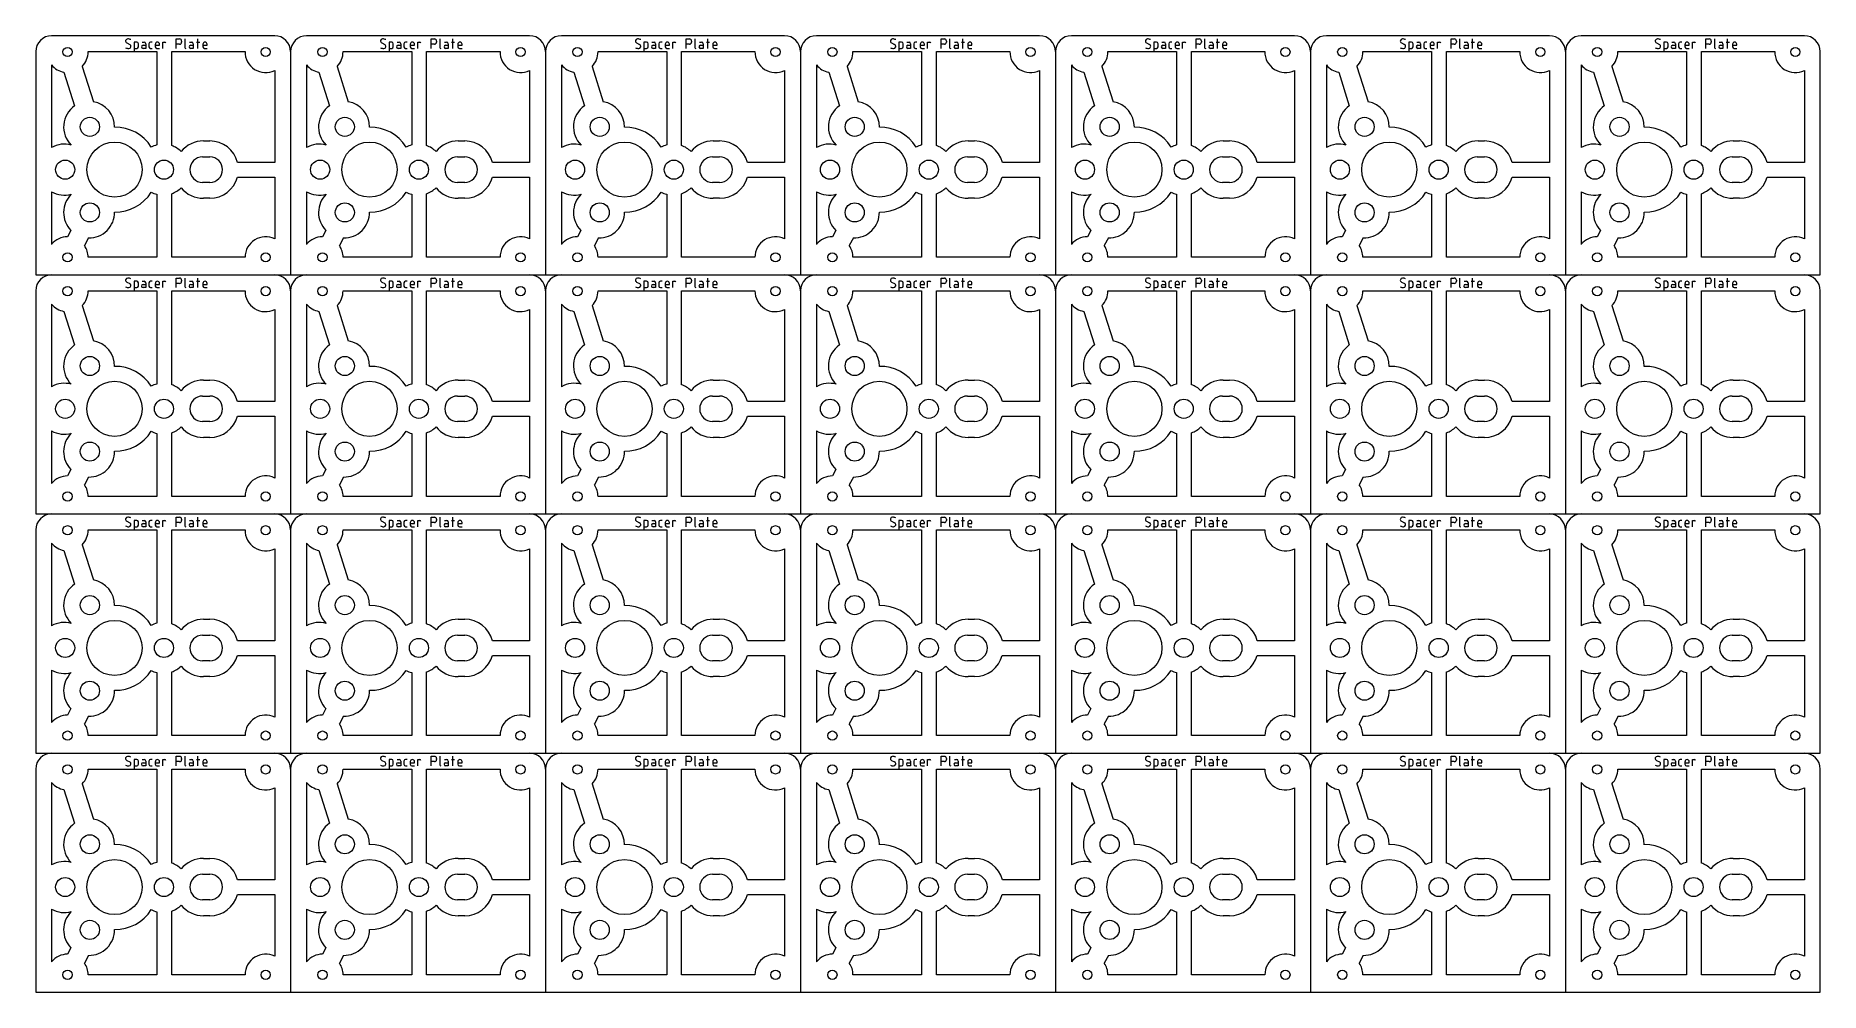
# Model space of a CAD drawing. Header units: millimetres. Extents: x 10 to 570, y 12 to 312.
import ezdxf

# ---------------------------------------------------------------- set-up
doc = ezdxf.new("R2010")
doc.units = ezdxf.units.MM
for name, color, linetype, lineweight, true_color in [('Spacer Plate', 7, 'CONTINUOUS', 0, 0x000000), ('Spacer Plate Honeycomb', 7, 'CONTINUOUS', 0, 0x000000), ('Spacer Plate Text', 4, 'CONTINUOUS', 0, 0x00ffff)]:
    doc.layers.add(name, color=color, linetype=linetype, lineweight=lineweight, true_color=true_color)

msp = doc.modelspace()

# ---------------------------------------------------------------- linework, layer by layer
at = {"layer": 'Spacer Plate'}
for p, q in [((85, 312.5), (15, 312.5)), ((165, 312.5), (95, 312.5)), ((245, 312.5), (175, 312.5)), ((325, 312.5), (255, 312.5)), ((405, 312.5), (335, 312.5)), ((485, 312.5), (415, 312.5)), ((565, 312.5), (495, 312.5)), ((10, 307.5), (10, 237.5)), ((90, 307.5), (90, 237.5)), ((170, 307.5), (170, 237.5)), ((250, 307.5), (250, 237.5)), ((330, 307.5), (330, 237.5)), ((410, 307.5), (410, 237.5)), ((490, 307.5), (490, 237.5)), ((570, 237.5), (570, 307.5)), ((62.38, 274.5), (64.63, 274.5)), ((142.38, 274.5), (144.62, 274.5)), ((222.37, 274.5), (224.62, 274.5)), ((302.37, 274.5), (304.62, 274.5)), ((382.37, 274.5), (384.62, 274.5)), ((462.37, 274.5), (464.62, 274.5)), ((542.37, 274.5), (544.62, 274.5)), ((64.63, 266.5), (62.38, 266.5)), ((144.62, 266.5), (142.38, 266.5)), ((224.62, 266.5), (222.37, 266.5)), ((304.62, 266.5), (302.37, 266.5)), ((384.62, 266.5), (382.37, 266.5)), ((464.62, 266.5), (462.37, 266.5)), ((544.62, 266.5), (542.37, 266.5)), ((10, 237.5), (90, 237.5)), ((90, 237.5), (170, 237.5)), ((170, 237.5), (250, 237.5)), ((250, 237.5), (330, 237.5)), ((330, 237.5), (410, 237.5)), ((410, 237.5), (490, 237.5)), ((490, 237.5), (570, 237.5)), ((10, 232.5), (10, 162.5)), ((90, 232.5), (90, 162.5)), ((170, 232.5), (170, 162.5)), ((250, 232.5), (250, 162.5)), ((330, 232.5), (330, 162.5)), ((410, 232.5), (410, 162.5)), ((490, 232.5), (490, 162.5)), ((570, 162.5), (570, 232.5)), ((62.38, 199.5), (64.63, 199.5)), ((142.38, 199.5), (144.62, 199.5)), ((222.37, 199.5), (224.62, 199.5)), ((302.37, 199.5), (304.62, 199.5)), ((382.37, 199.5), (384.62, 199.5)), ((462.37, 199.5), (464.62, 199.5)), ((542.37, 199.5), (544.62, 199.5)), ((64.63, 191.5), (62.38, 191.5)), ((144.62, 191.5), (142.38, 191.5)), ((224.62, 191.5), (222.37, 191.5)), ((304.62, 191.5), (302.37, 191.5)), ((384.62, 191.5), (382.37, 191.5)), ((464.62, 191.5), (462.37, 191.5)), ((544.62, 191.5), (542.37, 191.5)), ((10, 162.5), (90, 162.5)), ((90, 162.5), (170, 162.5)), ((170, 162.5), (250, 162.5)), ((250, 162.5), (330, 162.5)), ((330, 162.5), (410, 162.5)), ((410, 162.5), (490, 162.5)), ((490, 162.5), (570, 162.5)), ((10, 157.5), (10, 87.5)), ((90, 157.5), (90, 87.5)), ((170, 157.5), (170, 87.5)), ((250, 157.5), (250, 87.5)), ((330, 157.5), (330, 87.5)), ((410, 157.5), (410, 87.5)), ((490, 157.5), (490, 87.5)), ((570, 87.5), (570, 157.5)), ((62.38, 124.5), (64.63, 124.5)), ((142.38, 124.5), (144.62, 124.5)), ((222.37, 124.5), (224.62, 124.5)), ((302.37, 124.5), (304.62, 124.5)), ((382.37, 124.5), (384.62, 124.5)), ((462.37, 124.5), (464.62, 124.5)), ((542.37, 124.5), (544.62, 124.5)), ((64.63, 116.5), (62.38, 116.5)), ((144.62, 116.5), (142.38, 116.5)), ((224.62, 116.5), (222.37, 116.5)), ((304.62, 116.5), (302.37, 116.5)), ((384.62, 116.5), (382.37, 116.5)), ((464.62, 116.5), (462.37, 116.5)), ((544.62, 116.5), (542.37, 116.5)), ((10, 87.5), (90, 87.5)), ((90, 87.5), (170, 87.5)), ((170, 87.5), (250, 87.5)), ((250, 87.5), (330, 87.5)), ((330, 87.5), (410, 87.5)), ((410, 87.5), (490, 87.5)), ((490, 87.5), (570, 87.5)), ((10, 82.5), (10, 12.5)), ((90, 82.5), (90, 12.5)), ((170, 82.5), (170, 12.5)), ((250, 82.5), (250, 12.5)), ((330, 82.5), (330, 12.5)), ((410, 82.5), (410, 12.5)), ((490, 82.5), (490, 12.5)), ((570, 12.5), (570, 82.5)), ((62.38, 49.5), (64.63, 49.5)), ((142.38, 49.5), (144.62, 49.5)), ((222.37, 49.5), (224.62, 49.5)), ((302.37, 49.5), (304.62, 49.5)), ((382.37, 49.5), (384.62, 49.5)), ((462.37, 49.5), (464.62, 49.5)), ((542.37, 49.5), (544.62, 49.5)), ((64.63, 41.5), (62.38, 41.5)), ((144.62, 41.5), (142.38, 41.5)), ((224.62, 41.5), (222.37, 41.5)), ((304.62, 41.5), (302.37, 41.5)), ((384.62, 41.5), (382.37, 41.5)), ((464.62, 41.5), (462.37, 41.5)), ((544.62, 41.5), (542.37, 41.5)), ((10, 12.5), (90, 12.5)), ((90, 12.5), (170, 12.5)), ((170, 12.5), (250, 12.5)), ((250, 12.5), (330, 12.5)), ((330, 12.5), (410, 12.5)), ((410, 12.5), (490, 12.5)), ((490, 12.5), (570, 12.5))]:
    msp.add_line(p, q, dxfattribs=at)
for centre, radius in [((20, 307.4), 1.45), ((82.15, 307.4), 1.45), ((100, 307.4), 1.45), ((162.15, 307.4), 1.45), ((180, 307.4), 1.45), ((242.15, 307.4), 1.45), ((260, 307.4), 1.45), ((322.15, 307.4), 1.45), ((340, 307.4), 1.45), ((402.15, 307.4), 1.45), ((420, 307.4), 1.45), ((482.15, 307.4), 1.45), ((500, 307.4), 1.45), ((562.15, 307.4), 1.45), ((27, 283.92), 3), ((107, 283.92), 3), ((187, 283.92), 3), ((267, 283.92), 3), ((347, 283.92), 3), ((427, 283.92), 3), ((507, 283.92), 3), ((34.75, 270.5), 8.65), ((114.75, 270.5), 8.65), ((194.75, 270.5), 8.65), ((274.75, 270.5), 8.65), ((354.75, 270.5), 8.65), ((434.75, 270.5), 8.65), ((514.75, 270.5), 8.65), ((19.25, 270.5), 3), ((50.25, 270.5), 3), ((99.25, 270.5), 3), ((130.25, 270.5), 3), ((179.25, 270.5), 3), ((210.25, 270.5), 3), ((259.25, 270.5), 3), ((290.25, 270.5), 3), ((339.25, 270.5), 3), ((370.25, 270.5), 3), ((419.25, 270.5), 3), ((450.25, 270.5), 3), ((499.25, 270.5), 3), ((530.25, 270.5), 3), ((27, 257.08), 3), ((107, 257.08), 3), ((187, 257.08), 3), ((267, 257.08), 3), ((347, 257.08), 3), ((427, 257.08), 3), ((507, 257.08), 3), ((20, 243), 1.45), ((82.15, 243), 1.45), ((100, 243), 1.45), ((162.15, 243), 1.45), ((180, 243), 1.45), ((242.15, 243), 1.45), ((260, 243), 1.45), ((322.15, 243), 1.45), ((340, 243), 1.45), ((402.15, 243), 1.45), ((420, 243), 1.45), ((482.15, 243), 1.45), ((500, 243), 1.45), ((562.15, 243), 1.45), ((20, 232.4), 1.45), ((82.15, 232.4), 1.45), ((100, 232.4), 1.45), ((162.15, 232.4), 1.45), ((180, 232.4), 1.45), ((242.15, 232.4), 1.45), ((260, 232.4), 1.45), ((322.15, 232.4), 1.45), ((340, 232.4), 1.45), ((402.15, 232.4), 1.45), ((420, 232.4), 1.45), ((482.15, 232.4), 1.45), ((500, 232.4), 1.45), ((562.15, 232.4), 1.45), ((27, 208.92), 3), ((107, 208.92), 3), ((187, 208.92), 3), ((267, 208.92), 3), ((347, 208.92), 3), ((427, 208.92), 3), ((507, 208.92), 3), ((34.75, 195.5), 8.65), ((114.75, 195.5), 8.65), ((194.75, 195.5), 8.65), ((274.75, 195.5), 8.65), ((354.75, 195.5), 8.65), ((434.75, 195.5), 8.65), ((514.75, 195.5), 8.65), ((19.25, 195.5), 3), ((50.25, 195.5), 3), ((99.25, 195.5), 3), ((130.25, 195.5), 3), ((179.25, 195.5), 3), ((210.25, 195.5), 3), ((259.25, 195.5), 3), ((290.25, 195.5), 3), ((339.25, 195.5), 3), ((370.25, 195.5), 3), ((419.25, 195.5), 3), ((450.25, 195.5), 3), ((499.25, 195.5), 3), ((530.25, 195.5), 3), ((27, 182.08), 3), ((107, 182.08), 3), ((187, 182.08), 3), ((267, 182.08), 3), ((347, 182.08), 3), ((427, 182.08), 3), ((507, 182.08), 3), ((20, 168), 1.45), ((82.15, 168), 1.45), ((100, 168), 1.45), ((162.15, 168), 1.45), ((180, 168), 1.45), ((242.15, 168), 1.45), ((260, 168), 1.45), ((322.15, 168), 1.45), ((340, 168), 1.45), ((402.15, 168), 1.45), ((420, 168), 1.45), ((482.15, 168), 1.45), ((500, 168), 1.45), ((562.15, 168), 1.45), ((20, 157.4), 1.45), ((82.15, 157.4), 1.45), ((100, 157.4), 1.45), ((162.15, 157.4), 1.45), ((180, 157.4), 1.45), ((242.15, 157.4), 1.45), ((260, 157.4), 1.45), ((322.15, 157.4), 1.45), ((340, 157.4), 1.45), ((402.15, 157.4), 1.45), ((420, 157.4), 1.45), ((482.15, 157.4), 1.45), ((500, 157.4), 1.45), ((562.15, 157.4), 1.45), ((27, 133.92), 3), ((107, 133.92), 3), ((187, 133.92), 3), ((267, 133.92), 3), ((347, 133.92), 3), ((427, 133.92), 3), ((507, 133.92), 3), ((34.75, 120.5), 8.65), ((114.75, 120.5), 8.65), ((194.75, 120.5), 8.65), ((274.75, 120.5), 8.65), ((354.75, 120.5), 8.65), ((434.75, 120.5), 8.65), ((514.75, 120.5), 8.65), ((19.25, 120.5), 3), ((50.25, 120.5), 3), ((99.25, 120.5), 3), ((130.25, 120.5), 3), ((179.25, 120.5), 3), ((210.25, 120.5), 3), ((259.25, 120.5), 3), ((290.25, 120.5), 3), ((339.25, 120.5), 3), ((370.25, 120.5), 3), ((419.25, 120.5), 3), ((450.25, 120.5), 3), ((499.25, 120.5), 3), ((530.25, 120.5), 3), ((27, 107.08), 3), ((107, 107.08), 3), ((187, 107.08), 3), ((267, 107.08), 3), ((347, 107.08), 3), ((427, 107.08), 3), ((507, 107.08), 3), ((20, 93), 1.45), ((82.15, 93), 1.45), ((100, 93), 1.45), ((162.15, 93), 1.45), ((180, 93), 1.45), ((242.15, 93), 1.45), ((260, 93), 1.45), ((322.15, 93), 1.45), ((340, 93), 1.45), ((402.15, 93), 1.45), ((420, 93), 1.45), ((482.15, 93), 1.45), ((500, 93), 1.45), ((562.15, 93), 1.45), ((20, 82.4), 1.45), ((82.15, 82.4), 1.45), ((100, 82.4), 1.45), ((162.15, 82.4), 1.45), ((180, 82.4), 1.45), ((242.15, 82.4), 1.45), ((260, 82.4), 1.45), ((322.15, 82.4), 1.45), ((340, 82.4), 1.45), ((402.15, 82.4), 1.45), ((420, 82.4), 1.45), ((482.15, 82.4), 1.45), ((500, 82.4), 1.45), ((562.15, 82.4), 1.45), ((27, 58.92), 3), ((107, 58.92), 3), ((187, 58.92), 3), ((267, 58.92), 3), ((347, 58.92), 3), ((427, 58.92), 3), ((507, 58.92), 3), ((34.75, 45.5), 8.65), ((114.75, 45.5), 8.65), ((194.75, 45.5), 8.65), ((274.75, 45.5), 8.65), ((354.75, 45.5), 8.65), ((434.75, 45.5), 8.65), ((514.75, 45.5), 8.65), ((19.25, 45.5), 3), ((50.25, 45.5), 3), ((99.25, 45.5), 3), ((130.25, 45.5), 3), ((179.25, 45.5), 3), ((210.25, 45.5), 3), ((259.25, 45.5), 3), ((290.25, 45.5), 3), ((339.25, 45.5), 3), ((370.25, 45.5), 3), ((419.25, 45.5), 3), ((450.25, 45.5), 3), ((499.25, 45.5), 3), ((530.25, 45.5), 3), ((27, 32.08), 3), ((107, 32.08), 3), ((187, 32.08), 3), ((267, 32.08), 3), ((347, 32.08), 3), ((427, 32.08), 3), ((507, 32.08), 3), ((20, 18), 1.45), ((82.15, 18), 1.45), ((100, 18), 1.45), ((162.15, 18), 1.45), ((180, 18), 1.45), ((242.15, 18), 1.45), ((260, 18), 1.45), ((322.15, 18), 1.45), ((340, 18), 1.45), ((402.15, 18), 1.45), ((420, 18), 1.45), ((482.15, 18), 1.45), ((500, 18), 1.45), ((562.15, 18), 1.45)]:
    msp.add_circle(centre, radius, dxfattribs=at)
for centre, radius, start, end in [((15, 307.5), 5, 90, 180), ((85, 307.5), 5, 0, 90), ((95, 307.5), 5, 90, 180), ((165, 307.5), 5, 0, 90), ((175, 307.5), 5, 90, 180), ((245, 307.5), 5, 0, 90), ((255, 307.5), 5, 90, 180), ((325, 307.5), 5, 0, 90), ((335, 307.5), 5, 90, 180), ((405, 307.5), 5, 0, 90), ((415, 307.5), 5, 90, 180), ((485, 307.5), 5, 0, 90), ((495, 307.5), 5, 90, 180), ((565, 307.5), 5, 0, 90), ((62.38, 270.5), 4, 90, 270), ((64.63, 270.5), 4, 270, 90), ((142.38, 270.5), 4, 90, 270), ((144.62, 270.5), 4, 270, 90), ((222.37, 270.5), 4, 90, 270), ((224.62, 270.5), 4, 270, 90), ((302.37, 270.5), 4, 90, 270), ((304.62, 270.5), 4, 270, 90), ((382.37, 270.5), 4, 90, 270), ((384.62, 270.5), 4, 270, 90), ((462.37, 270.5), 4, 90, 270), ((464.62, 270.5), 4, 270, 90), ((542.37, 270.5), 4, 90, 270), ((544.62, 270.5), 4, 270, 90), ((15, 232.5), 5, 90, 180), ((85, 232.5), 5, 0, 90), ((95, 232.5), 5, 90, 180), ((165, 232.5), 5, 0, 90), ((175, 232.5), 5, 90, 180), ((245, 232.5), 5, 0, 90), ((255, 232.5), 5, 90, 180), ((325, 232.5), 5, 0, 90), ((335, 232.5), 5, 90, 180), ((405, 232.5), 5, 0, 90), ((415, 232.5), 5, 90, 180), ((485, 232.5), 5, 0, 90), ((495, 232.5), 5, 90, 180), ((565, 232.5), 5, 0, 90), ((62.38, 195.5), 4, 90, 270), ((64.63, 195.5), 4, 270, 90), ((142.38, 195.5), 4, 90, 270), ((144.62, 195.5), 4, 270, 90), ((222.37, 195.5), 4, 90, 270), ((224.62, 195.5), 4, 270, 90), ((302.37, 195.5), 4, 90, 270), ((304.62, 195.5), 4, 270, 90), ((382.37, 195.5), 4, 90, 270), ((384.62, 195.5), 4, 270, 90), ((462.37, 195.5), 4, 90, 270), ((464.62, 195.5), 4, 270, 90), ((542.37, 195.5), 4, 90, 270), ((544.62, 195.5), 4, 270, 90), ((15, 157.5), 5, 90, 180), ((85, 157.5), 5, 0, 90), ((95, 157.5), 5, 90, 180), ((165, 157.5), 5, 0, 90), ((175, 157.5), 5, 90, 180), ((245, 157.5), 5, 0, 90), ((255, 157.5), 5, 90, 180), ((325, 157.5), 5, 0, 90), ((335, 157.5), 5, 90, 180), ((405, 157.5), 5, 0, 90), ((415, 157.5), 5, 90, 180), ((485, 157.5), 5, 0, 90), ((495, 157.5), 5, 90, 180), ((565, 157.5), 5, 0, 90), ((62.38, 120.5), 4, 90, 270), ((64.63, 120.5), 4, 270, 90), ((142.38, 120.5), 4, 90, 270), ((144.62, 120.5), 4, 270, 90), ((222.37, 120.5), 4, 90, 270), ((224.62, 120.5), 4, 270, 90), ((302.37, 120.5), 4, 90, 270), ((304.62, 120.5), 4, 270, 90), ((382.37, 120.5), 4, 90, 270), ((384.62, 120.5), 4, 270, 90), ((462.37, 120.5), 4, 90, 270), ((464.62, 120.5), 4, 270, 90), ((542.37, 120.5), 4, 90, 270), ((544.62, 120.5), 4, 270, 90), ((15, 82.5), 5, 90, 180), ((85, 82.5), 5, 0, 90), ((95, 82.5), 5, 90, 180), ((165, 82.5), 5, 0, 90), ((175, 82.5), 5, 90, 180), ((245, 82.5), 5, 0, 90), ((255, 82.5), 5, 90, 180), ((325, 82.5), 5, 0, 90), ((335, 82.5), 5, 90, 180), ((405, 82.5), 5, 0, 90), ((415, 82.5), 5, 90, 180), ((485, 82.5), 5, 0, 90), ((495, 82.5), 5, 90, 180), ((565, 82.5), 5, 0, 90), ((62.38, 45.5), 4, 90, 270), ((64.63, 45.5), 4, 270, 90), ((142.38, 45.5), 4, 90, 270), ((144.62, 45.5), 4, 270, 90), ((222.37, 45.5), 4, 90, 270), ((224.62, 45.5), 4, 270, 90), ((302.37, 45.5), 4, 90, 270), ((304.62, 45.5), 4, 270, 90), ((382.37, 45.5), 4, 90, 270), ((384.62, 45.5), 4, 270, 90), ((462.37, 45.5), 4, 90, 270), ((464.62, 45.5), 4, 270, 90), ((542.37, 45.5), 4, 90, 270), ((544.62, 45.5), 4, 270, 90)]:
    msp.add_arc(centre, radius, start, end, dxfattribs=at)
at = {"layer": 'Spacer Plate Honeycomb'}
for p, q in [((15, 303.33), (15, 277.43)), ((24.59, 302.86), (28.09, 291.81)), ((26.45, 307.5), (48, 307.5)), ((48, 307.5), (48, 278.24)), ((52.68, 307.5), (75.7, 307.5)), ((52.68, 278.04), (52.68, 307.5)), ((95, 303.33), (95, 277.43)), ((104.59, 302.86), (108.09, 291.81)), ((106.45, 307.5), (128, 307.5)), ((128, 307.5), (128, 278.24)), ((132.68, 307.5), (155.7, 307.5)), ((132.68, 278.04), (132.68, 307.5)), ((175, 303.33), (175, 277.43)), ((184.59, 302.86), (188.09, 291.81)), ((186.45, 307.5), (208, 307.5)), ((208, 307.5), (208, 278.24)), ((212.68, 307.5), (235.7, 307.5)), ((212.68, 278.04), (212.68, 307.5)), ((255, 303.33), (255, 277.43)), ((264.59, 302.86), (268.09, 291.81)), ((266.45, 307.5), (288, 307.5)), ((288, 307.5), (288, 278.24)), ((292.68, 307.5), (315.7, 307.5)), ((292.68, 278.04), (292.68, 307.5)), ((335, 303.33), (335, 277.43)), ((344.59, 302.86), (348.09, 291.81)), ((346.45, 307.5), (368, 307.5)), ((368, 307.5), (368, 278.24)), ((372.68, 307.5), (395.7, 307.5)), ((372.68, 278.04), (372.68, 307.5)), ((415, 303.33), (415, 277.43)), ((424.59, 302.86), (428.09, 291.81)), ((426.45, 307.5), (448, 307.5)), ((448, 307.5), (448, 278.24)), ((452.68, 307.5), (475.7, 307.5)), ((452.68, 278.04), (452.68, 307.5)), ((495, 303.33), (495, 277.43)), ((504.59, 302.86), (508.09, 291.81)), ((506.45, 307.5), (528, 307.5)), ((528, 307.5), (528, 278.24)), ((532.68, 307.5), (555.7, 307.5)), ((532.68, 278.04), (532.68, 307.5)), ((18.87, 301.05), (22.21, 290.51)), ((85, 301.61), (85, 272.75)), ((98.87, 301.05), (102.21, 290.51)), ((165, 301.61), (165, 272.75)), ((178.87, 301.05), (182.21, 290.51)), ((245, 301.61), (245, 272.75)), ((258.87, 301.05), (262.21, 290.51)), ((325, 301.61), (325, 272.75)), ((338.87, 301.05), (342.21, 290.51)), ((405, 301.61), (405, 272.75)), ((418.87, 301.05), (422.21, 290.51)), ((485, 301.61), (485, 272.75)), ((498.87, 301.05), (502.21, 290.51)), ((565, 301.61), (565, 272.75)), ((62.63, 279.5), (64.63, 279.5)), ((142.62, 279.5), (144.62, 279.5)), ((222.62, 279.5), (224.62, 279.5)), ((302.62, 279.5), (304.62, 279.5)), ((382.62, 279.5), (384.62, 279.5)), ((462.62, 279.5), (464.62, 279.5)), ((542.62, 279.5), (544.62, 279.5)), ((85, 272.75), (73.34, 272.75)), ((165, 272.75), (153.34, 272.75)), ((245, 272.75), (233.34, 272.75)), ((325, 272.75), (313.34, 272.75)), ((405, 272.75), (393.34, 272.75)), ((485, 272.75), (473.34, 272.75)), ((565, 272.75), (553.34, 272.75)), ((15, 263.57), (15, 247.07)), ((73.31, 268.16), (85, 268.16)), ((85, 268.16), (85, 248.79)), ((95, 263.57), (95, 247.07)), ((153.31, 268.16), (165, 268.16)), ((165, 268.16), (165, 248.79)), ((175, 263.57), (175, 247.07)), ((233.31, 268.16), (245, 268.16)), ((245, 268.16), (245, 248.79)), ((255, 263.57), (255, 247.07)), ((313.31, 268.16), (325, 268.16)), ((325, 268.16), (325, 248.79)), ((335, 263.57), (335, 247.07)), ((393.31, 268.16), (405, 268.16)), ((405, 268.16), (405, 248.79)), ((415, 263.57), (415, 247.07)), ((473.31, 268.16), (485, 268.16)), ((485, 268.16), (485, 248.79)), ((495, 263.57), (495, 247.07)), ((553.31, 268.16), (565, 268.16)), ((565, 268.16), (565, 248.79)), ((48, 262.76), (48, 243)), ((52.68, 243), (52.68, 262.96)), ((64.63, 261.5), (62.63, 261.5)), ((128, 262.76), (128, 243)), ((132.68, 243), (132.68, 262.96)), ((144.62, 261.5), (142.62, 261.5)), ((208, 262.76), (208, 243)), ((212.68, 243), (212.68, 262.96)), ((224.62, 261.5), (222.62, 261.5)), ((288, 262.76), (288, 243)), ((292.68, 243), (292.68, 262.96)), ((304.62, 261.5), (302.62, 261.5)), ((368, 262.76), (368, 243)), ((372.68, 243), (372.68, 262.96)), ((384.62, 261.5), (382.62, 261.5)), ((448, 262.76), (448, 243)), ((452.68, 243), (452.68, 262.96)), ((464.62, 261.5), (462.62, 261.5)), ((528, 262.76), (528, 243)), ((532.68, 243), (532.68, 262.96)), ((544.62, 261.5), (542.62, 261.5)), ((21.06, 251.45), (20, 249.45)), ((26.59, 249.08), (25.31, 246.66)), ((101.06, 251.45), (100, 249.45)), ((106.59, 249.08), (105.31, 246.66)), ((181.06, 251.45), (180, 249.45)), ((186.59, 249.08), (185.31, 246.66)), ((261.06, 251.45), (260, 249.45)), ((266.59, 249.08), (265.31, 246.66)), ((341.06, 251.45), (340, 249.45)), ((346.59, 249.08), (345.31, 246.66)), ((421.06, 251.45), (420, 249.45)), ((426.59, 249.08), (425.31, 246.66)), ((501.06, 251.45), (500, 249.45)), ((506.59, 249.08), (505.31, 246.66)), ((48, 243), (26.45, 243)), ((75.7, 243), (52.68, 243)), ((128, 243), (106.45, 243)), ((155.7, 243), (132.68, 243)), ((208, 243), (186.45, 243)), ((235.7, 243), (212.68, 243)), ((288, 243), (266.45, 243)), ((315.7, 243), (292.68, 243)), ((368, 243), (346.45, 243)), ((395.7, 243), (372.68, 243)), ((448, 243), (426.45, 243)), ((475.7, 243), (452.68, 243)), ((528, 243), (506.45, 243)), ((555.7, 243), (532.68, 243)), ((26.45, 232.5), (48, 232.5)), ((48, 232.5), (48, 203.24)), ((52.68, 232.5), (75.7, 232.5)), ((52.68, 203.04), (52.68, 232.5)), ((106.45, 232.5), (128, 232.5)), ((128, 232.5), (128, 203.24)), ((132.68, 232.5), (155.7, 232.5)), ((132.68, 203.04), (132.68, 232.5)), ((186.45, 232.5), (208, 232.5)), ((208, 232.5), (208, 203.24)), ((212.68, 232.5), (235.7, 232.5)), ((212.68, 203.04), (212.68, 232.5)), ((266.45, 232.5), (288, 232.5)), ((288, 232.5), (288, 203.24)), ((292.68, 232.5), (315.7, 232.5)), ((292.68, 203.04), (292.68, 232.5)), ((346.45, 232.5), (368, 232.5)), ((368, 232.5), (368, 203.24)), ((372.68, 232.5), (395.7, 232.5)), ((372.68, 203.04), (372.68, 232.5)), ((426.45, 232.5), (448, 232.5)), ((448, 232.5), (448, 203.24)), ((452.68, 232.5), (475.7, 232.5)), ((452.68, 203.04), (452.68, 232.5)), ((506.45, 232.5), (528, 232.5)), ((528, 232.5), (528, 203.24)), ((532.68, 232.5), (555.7, 232.5)), ((532.68, 203.04), (532.68, 232.5)), ((15, 228.33), (15, 202.43)), ((18.87, 226.05), (22.21, 215.51)), ((24.59, 227.86), (28.09, 216.81)), ((85, 226.61), (85, 197.75)), ((95, 228.33), (95, 202.43)), ((98.87, 226.05), (102.21, 215.51)), ((104.59, 227.86), (108.09, 216.81)), ((165, 226.61), (165, 197.75)), ((175, 228.33), (175, 202.43)), ((178.87, 226.05), (182.21, 215.51)), ((184.59, 227.86), (188.09, 216.81)), ((245, 226.61), (245, 197.75)), ((255, 228.33), (255, 202.43)), ((258.87, 226.05), (262.21, 215.51)), ((264.59, 227.86), (268.09, 216.81)), ((325, 226.61), (325, 197.75)), ((335, 228.33), (335, 202.43)), ((338.87, 226.05), (342.21, 215.51)), ((344.59, 227.86), (348.09, 216.81)), ((405, 226.61), (405, 197.75)), ((415, 228.33), (415, 202.43)), ((418.87, 226.05), (422.21, 215.51)), ((424.59, 227.86), (428.09, 216.81)), ((485, 226.61), (485, 197.75)), ((495, 228.33), (495, 202.43)), ((498.87, 226.05), (502.21, 215.51)), ((504.59, 227.86), (508.09, 216.81)), ((565, 226.61), (565, 197.75)), ((62.63, 204.5), (64.63, 204.5)), ((142.62, 204.5), (144.62, 204.5)), ((222.62, 204.5), (224.62, 204.5)), ((302.62, 204.5), (304.62, 204.5)), ((382.62, 204.5), (384.62, 204.5)), ((462.62, 204.5), (464.62, 204.5)), ((542.62, 204.5), (544.62, 204.5)), ((85, 197.75), (73.34, 197.75)), ((165, 197.75), (153.34, 197.75)), ((245, 197.75), (233.34, 197.75)), ((325, 197.75), (313.34, 197.75)), ((405, 197.75), (393.34, 197.75)), ((485, 197.75), (473.34, 197.75)), ((565, 197.75), (553.34, 197.75)), ((73.31, 193.16), (85, 193.16)), ((85, 193.16), (85, 173.79)), ((153.31, 193.16), (165, 193.16)), ((165, 193.16), (165, 173.79)), ((233.31, 193.16), (245, 193.16)), ((245, 193.16), (245, 173.79)), ((313.31, 193.16), (325, 193.16)), ((325, 193.16), (325, 173.79)), ((393.31, 193.16), (405, 193.16)), ((405, 193.16), (405, 173.79)), ((473.31, 193.16), (485, 193.16)), ((485, 193.16), (485, 173.79)), ((553.31, 193.16), (565, 193.16)), ((565, 193.16), (565, 173.79)), ((15, 188.57), (15, 172.07)), ((48, 187.76), (48, 168)), ((52.68, 168), (52.68, 187.96)), ((64.63, 186.5), (62.63, 186.5)), ((95, 188.57), (95, 172.07)), ((128, 187.76), (128, 168)), ((132.68, 168), (132.68, 187.96)), ((144.62, 186.5), (142.62, 186.5)), ((175, 188.57), (175, 172.07)), ((208, 187.76), (208, 168)), ((212.68, 168), (212.68, 187.96)), ((224.62, 186.5), (222.62, 186.5)), ((255, 188.57), (255, 172.07)), ((288, 187.76), (288, 168)), ((292.68, 168), (292.68, 187.96)), ((304.62, 186.5), (302.62, 186.5)), ((335, 188.57), (335, 172.07)), ((368, 187.76), (368, 168)), ((372.68, 168), (372.68, 187.96)), ((384.62, 186.5), (382.62, 186.5)), ((415, 188.57), (415, 172.07)), ((448, 187.76), (448, 168)), ((452.68, 168), (452.68, 187.96)), ((464.62, 186.5), (462.62, 186.5)), ((495, 188.57), (495, 172.07)), ((528, 187.76), (528, 168)), ((532.68, 168), (532.68, 187.96)), ((544.62, 186.5), (542.62, 186.5)), ((21.06, 176.45), (20, 174.45)), ((26.59, 174.08), (25.31, 171.66)), ((101.06, 176.45), (100, 174.45)), ((106.59, 174.08), (105.31, 171.66)), ((181.06, 176.45), (180, 174.45)), ((186.59, 174.08), (185.31, 171.66)), ((261.06, 176.45), (260, 174.45)), ((266.59, 174.08), (265.31, 171.66)), ((341.06, 176.45), (340, 174.45)), ((346.59, 174.08), (345.31, 171.66)), ((421.06, 176.45), (420, 174.45)), ((426.59, 174.08), (425.31, 171.66)), ((501.06, 176.45), (500, 174.45)), ((506.59, 174.08), (505.31, 171.66)), ((48, 168), (26.45, 168)), ((75.7, 168), (52.68, 168)), ((128, 168), (106.45, 168)), ((155.7, 168), (132.68, 168)), ((208, 168), (186.45, 168)), ((235.7, 168), (212.68, 168)), ((288, 168), (266.45, 168)), ((315.7, 168), (292.68, 168)), ((368, 168), (346.45, 168)), ((395.7, 168), (372.68, 168)), ((448, 168), (426.45, 168)), ((475.7, 168), (452.68, 168)), ((528, 168), (506.45, 168)), ((555.7, 168), (532.68, 168)), ((26.45, 157.5), (48, 157.5)), ((48, 157.5), (48, 128.24)), ((52.68, 157.5), (75.7, 157.5)), ((52.68, 128.04), (52.68, 157.5)), ((106.45, 157.5), (128, 157.5)), ((128, 157.5), (128, 128.24)), ((132.68, 157.5), (155.7, 157.5)), ((132.68, 128.04), (132.68, 157.5)), ((186.45, 157.5), (208, 157.5)), ((208, 157.5), (208, 128.24)), ((212.68, 157.5), (235.7, 157.5)), ((212.68, 128.04), (212.68, 157.5)), ((266.45, 157.5), (288, 157.5)), ((288, 157.5), (288, 128.24)), ((292.68, 157.5), (315.7, 157.5)), ((292.68, 128.04), (292.68, 157.5)), ((346.45, 157.5), (368, 157.5)), ((368, 157.5), (368, 128.24)), ((372.68, 157.5), (395.7, 157.5)), ((372.68, 128.04), (372.68, 157.5)), ((426.45, 157.5), (448, 157.5)), ((448, 157.5), (448, 128.24)), ((452.68, 157.5), (475.7, 157.5)), ((452.68, 128.04), (452.68, 157.5)), ((506.45, 157.5), (528, 157.5)), ((528, 157.5), (528, 128.24)), ((532.68, 157.5), (555.7, 157.5)), ((532.68, 128.04), (532.68, 157.5)), ((15, 153.33), (15, 127.43)), ((24.59, 152.86), (28.09, 141.81)), ((85, 151.61), (85, 122.75)), ((95, 153.33), (95, 127.43)), ((104.59, 152.86), (108.09, 141.81)), ((165, 151.61), (165, 122.75)), ((175, 153.33), (175, 127.43)), ((184.59, 152.86), (188.09, 141.81)), ((245, 151.61), (245, 122.75)), ((255, 153.33), (255, 127.43)), ((264.59, 152.86), (268.09, 141.81)), ((325, 151.61), (325, 122.75)), ((335, 153.33), (335, 127.43)), ((344.59, 152.86), (348.09, 141.81)), ((405, 151.61), (405, 122.75)), ((415, 153.33), (415, 127.43)), ((424.59, 152.86), (428.09, 141.81)), ((485, 151.61), (485, 122.75)), ((495, 153.33), (495, 127.43)), ((504.59, 152.86), (508.09, 141.81)), ((565, 151.61), (565, 122.75)), ((18.87, 151.05), (22.21, 140.51)), ((98.87, 151.05), (102.21, 140.51)), ((178.87, 151.05), (182.21, 140.51)), ((258.87, 151.05), (262.21, 140.51)), ((338.87, 151.05), (342.21, 140.51)), ((418.87, 151.05), (422.21, 140.51)), ((498.87, 151.05), (502.21, 140.51)), ((62.63, 129.5), (64.63, 129.5)), ((142.62, 129.5), (144.62, 129.5)), ((222.62, 129.5), (224.62, 129.5)), ((302.62, 129.5), (304.62, 129.5)), ((382.62, 129.5), (384.62, 129.5)), ((462.62, 129.5), (464.62, 129.5)), ((542.62, 129.5), (544.62, 129.5)), ((73.31, 118.16), (85, 118.16)), ((85, 122.75), (73.34, 122.75)), ((85, 118.16), (85, 98.79)), ((153.31, 118.16), (165, 118.16)), ((165, 122.75), (153.34, 122.75)), ((165, 118.16), (165, 98.79)), ((233.31, 118.16), (245, 118.16)), ((245, 122.75), (233.34, 122.75)), ((245, 118.16), (245, 98.79)), ((313.31, 118.16), (325, 118.16)), ((325, 122.75), (313.34, 122.75)), ((325, 118.16), (325, 98.79)), ((393.31, 118.16), (405, 118.16)), ((405, 122.75), (393.34, 122.75)), ((405, 118.16), (405, 98.79)), ((473.31, 118.16), (485, 118.16)), ((485, 122.75), (473.34, 122.75)), ((485, 118.16), (485, 98.79)), ((553.31, 118.16), (565, 118.16)), ((565, 122.75), (553.34, 122.75)), ((565, 118.16), (565, 98.79)), ((15, 113.57), (15, 97.07)), ((48, 112.76), (48, 93)), ((52.68, 93), (52.68, 112.96)), ((95, 113.57), (95, 97.07)), ((128, 112.76), (128, 93)), ((132.68, 93), (132.68, 112.96)), ((175, 113.57), (175, 97.07)), ((208, 112.76), (208, 93)), ((212.68, 93), (212.68, 112.96)), ((255, 113.57), (255, 97.07)), ((288, 112.76), (288, 93)), ((292.68, 93), (292.68, 112.96)), ((335, 113.57), (335, 97.07)), ((368, 112.76), (368, 93)), ((372.68, 93), (372.68, 112.96)), ((415, 113.57), (415, 97.07)), ((448, 112.76), (448, 93)), ((452.68, 93), (452.68, 112.96)), ((495, 113.57), (495, 97.07)), ((528, 112.76), (528, 93)), ((532.68, 93), (532.68, 112.96)), ((64.63, 111.5), (62.63, 111.5)), ((144.62, 111.5), (142.62, 111.5)), ((224.62, 111.5), (222.62, 111.5)), ((304.62, 111.5), (302.62, 111.5)), ((384.62, 111.5), (382.62, 111.5)), ((464.62, 111.5), (462.62, 111.5)), ((544.62, 111.5), (542.62, 111.5)), ((21.06, 101.45), (20, 99.45)), ((101.06, 101.45), (100, 99.45)), ((181.06, 101.45), (180, 99.45)), ((261.06, 101.45), (260, 99.45)), ((341.06, 101.45), (340, 99.45)), ((421.06, 101.45), (420, 99.45)), ((501.06, 101.45), (500, 99.45)), ((26.59, 99.08), (25.31, 96.66)), ((106.59, 99.08), (105.31, 96.66)), ((186.59, 99.08), (185.31, 96.66)), ((266.59, 99.08), (265.31, 96.66)), ((346.59, 99.08), (345.31, 96.66)), ((426.59, 99.08), (425.31, 96.66)), ((506.59, 99.08), (505.31, 96.66)), ((48, 93), (26.45, 93)), ((75.7, 93), (52.68, 93)), ((128, 93), (106.45, 93)), ((155.7, 93), (132.68, 93)), ((208, 93), (186.45, 93)), ((235.7, 93), (212.68, 93)), ((288, 93), (266.45, 93)), ((315.7, 93), (292.68, 93)), ((368, 93), (346.45, 93)), ((395.7, 93), (372.68, 93)), ((448, 93), (426.45, 93)), ((475.7, 93), (452.68, 93)), ((528, 93), (506.45, 93)), ((555.7, 93), (532.68, 93)), ((26.45, 82.5), (48, 82.5)), ((48, 82.5), (48, 53.24)), ((52.68, 82.5), (75.7, 82.5)), ((52.68, 53.04), (52.68, 82.5)), ((106.45, 82.5), (128, 82.5)), ((128, 82.5), (128, 53.24)), ((132.68, 82.5), (155.7, 82.5)), ((132.68, 53.04), (132.68, 82.5)), ((186.45, 82.5), (208, 82.5)), ((208, 82.5), (208, 53.24)), ((212.68, 82.5), (235.7, 82.5)), ((212.68, 53.04), (212.68, 82.5)), ((266.45, 82.5), (288, 82.5)), ((288, 82.5), (288, 53.24)), ((292.68, 82.5), (315.7, 82.5)), ((292.68, 53.04), (292.68, 82.5)), ((346.45, 82.5), (368, 82.5)), ((368, 82.5), (368, 53.24)), ((372.68, 82.5), (395.7, 82.5)), ((372.68, 53.04), (372.68, 82.5)), ((426.45, 82.5), (448, 82.5)), ((448, 82.5), (448, 53.24)), ((452.68, 82.5), (475.7, 82.5)), ((452.68, 53.04), (452.68, 82.5)), ((506.45, 82.5), (528, 82.5)), ((528, 82.5), (528, 53.24)), ((532.68, 82.5), (555.7, 82.5)), ((532.68, 53.04), (532.68, 82.5)), ((15, 78.33), (15, 52.43)), ((18.87, 76.05), (22.21, 65.51)), ((24.59, 77.86), (28.09, 66.81)), ((85, 76.61), (85, 47.75)), ((95, 78.33), (95, 52.43)), ((98.87, 76.05), (102.21, 65.51)), ((104.59, 77.86), (108.09, 66.81)), ((165, 76.61), (165, 47.75)), ((175, 78.33), (175, 52.43)), ((178.87, 76.05), (182.21, 65.51)), ((184.59, 77.86), (188.09, 66.81)), ((245, 76.61), (245, 47.75)), ((255, 78.33), (255, 52.43)), ((258.87, 76.05), (262.21, 65.51)), ((264.59, 77.86), (268.09, 66.81)), ((325, 76.61), (325, 47.75)), ((335, 78.33), (335, 52.43)), ((338.87, 76.05), (342.21, 65.51)), ((344.59, 77.86), (348.09, 66.81)), ((405, 76.61), (405, 47.75)), ((415, 78.33), (415, 52.43)), ((418.87, 76.05), (422.21, 65.51)), ((424.59, 77.86), (428.09, 66.81)), ((485, 76.61), (485, 47.75)), ((495, 78.33), (495, 52.43)), ((498.87, 76.05), (502.21, 65.51)), ((504.59, 77.86), (508.09, 66.81)), ((565, 76.61), (565, 47.75)), ((62.63, 54.5), (64.63, 54.5)), ((142.62, 54.5), (144.62, 54.5)), ((222.62, 54.5), (224.62, 54.5)), ((302.62, 54.5), (304.62, 54.5)), ((382.62, 54.5), (384.62, 54.5)), ((462.62, 54.5), (464.62, 54.5)), ((542.62, 54.5), (544.62, 54.5)), ((85, 47.75), (73.34, 47.75)), ((165, 47.75), (153.34, 47.75)), ((245, 47.75), (233.34, 47.75)), ((325, 47.75), (313.34, 47.75)), ((405, 47.75), (393.34, 47.75)), ((485, 47.75), (473.34, 47.75)), ((565, 47.75), (553.34, 47.75)), ((73.31, 43.16), (85, 43.16)), ((85, 43.16), (85, 23.79)), ((153.31, 43.16), (165, 43.16)), ((165, 43.16), (165, 23.79)), ((233.31, 43.16), (245, 43.16)), ((245, 43.16), (245, 23.79)), ((313.31, 43.16), (325, 43.16)), ((325, 43.16), (325, 23.79)), ((393.31, 43.16), (405, 43.16)), ((405, 43.16), (405, 23.79)), ((473.31, 43.16), (485, 43.16)), ((485, 43.16), (485, 23.79)), ((553.31, 43.16), (565, 43.16)), ((565, 43.16), (565, 23.79)), ((15, 38.57), (15, 22.07)), ((48, 37.76), (48, 18)), ((52.68, 18), (52.68, 37.96)), ((64.63, 36.5), (62.63, 36.5)), ((95, 38.57), (95, 22.07)), ((128, 37.76), (128, 18)), ((132.68, 18), (132.68, 37.96)), ((144.62, 36.5), (142.62, 36.5)), ((175, 38.57), (175, 22.07)), ((208, 37.76), (208, 18)), ((212.68, 18), (212.68, 37.96)), ((224.62, 36.5), (222.62, 36.5)), ((255, 38.57), (255, 22.07)), ((288, 37.76), (288, 18)), ((292.68, 18), (292.68, 37.96)), ((304.62, 36.5), (302.62, 36.5)), ((335, 38.57), (335, 22.07)), ((368, 37.76), (368, 18)), ((372.68, 18), (372.68, 37.96)), ((384.62, 36.5), (382.62, 36.5)), ((415, 38.57), (415, 22.07)), ((448, 37.76), (448, 18)), ((452.68, 18), (452.68, 37.96)), ((464.62, 36.5), (462.62, 36.5)), ((495, 38.57), (495, 22.07)), ((528, 37.76), (528, 18)), ((532.68, 18), (532.68, 37.96)), ((544.62, 36.5), (542.62, 36.5)), ((21.06, 26.45), (20, 24.45)), ((26.59, 24.08), (25.31, 21.66)), ((101.06, 26.45), (100, 24.45)), ((106.59, 24.08), (105.31, 21.66)), ((181.06, 26.45), (180, 24.45)), ((186.59, 24.08), (185.31, 21.66)), ((261.06, 26.45), (260, 24.45)), ((266.59, 24.08), (265.31, 21.66)), ((341.06, 26.45), (340, 24.45)), ((346.59, 24.08), (345.31, 21.66)), ((421.06, 26.45), (420, 24.45)), ((426.59, 24.08), (425.31, 21.66)), ((501.06, 26.45), (500, 24.45)), ((506.59, 24.08), (505.31, 21.66)), ((48, 18), (26.45, 18)), ((75.7, 18), (52.68, 18)), ((128, 18), (106.45, 18)), ((155.7, 18), (132.68, 18)), ((208, 18), (186.45, 18)), ((235.7, 18), (212.68, 18)), ((288, 18), (266.45, 18)), ((315.7, 18), (292.68, 18)), ((368, 18), (346.45, 18)), ((395.7, 18), (372.68, 18)), ((448, 18), (426.45, 18)), ((475.7, 18), (452.68, 18)), ((528, 18), (506.45, 18)), ((555.7, 18), (532.68, 18))]:
    msp.add_line(p, q, dxfattribs=at)
for centre, radius, start, end in [((20, 307.4), 6.45, 219.1774, 259.8773), ((20, 307.4), 6.45, 315.3128, 0.8883), ((82.15, 307.4), 6.45, 179.1117, 296.2226), ((100, 307.4), 6.45, 219.1774, 259.8773), ((100, 307.4), 6.45, 315.3128, 0.8883), ((162.15, 307.4), 6.45, 179.1117, 296.2226), ((180, 307.4), 6.45, 219.1774, 259.8773), ((180, 307.4), 6.45, 315.3128, 0.8883), ((242.15, 307.4), 6.45, 179.1117, 296.2226), ((260, 307.4), 6.45, 219.1774, 259.8773), ((260, 307.4), 6.45, 315.3128, 0.8883), ((322.15, 307.4), 6.45, 179.1117, 296.2226), ((340, 307.4), 6.45, 219.1774, 259.8773), ((340, 307.4), 6.45, 315.3128, 0.8883), ((402.15, 307.4), 6.45, 179.1117, 296.2226), ((420, 307.4), 6.45, 219.1774, 259.8773), ((420, 307.4), 6.45, 315.3128, 0.8883), ((482.15, 307.4), 6.45, 179.1117, 296.2226), ((500, 307.4), 6.45, 219.1774, 259.8773), ((500, 307.4), 6.45, 315.3128, 0.8883), ((562.15, 307.4), 6.45, 179.1117, 296.2226), ((26.75, 283.92), 8, 359.0993, 80.3491), ((106.75, 283.92), 8, 359.0993, 80.3491), ((186.75, 283.92), 8, 359.0993, 80.3491), ((266.75, 283.92), 8, 359.0993, 80.3491), ((346.75, 283.92), 8, 359.0993, 80.3491), ((426.75, 283.92), 8, 359.0993, 80.3491), ((506.75, 283.92), 8, 359.0993, 80.3491), ((26.75, 283.92), 8, 124.5841, 225.6385), ((106.75, 283.92), 8, 124.5841, 225.6385), ((186.75, 283.92), 8, 124.5841, 225.6385), ((266.75, 283.92), 8, 124.5841, 225.6385), ((346.75, 283.92), 8, 124.5841, 225.6385), ((426.75, 283.92), 8, 124.5841, 225.6385), ((506.75, 283.92), 8, 124.5841, 225.6385), ((35, 270.5), 13.3, 32.1302, 91.0813), ((115, 270.5), 13.3, 32.1302, 91.0813), ((195, 270.5), 13.3, 32.1302, 91.0813), ((275, 270.5), 13.3, 32.1302, 91.0813), ((355, 270.5), 13.3, 32.1302, 91.0813), ((435, 270.5), 13.3, 32.1302, 91.0813), ((515, 270.5), 13.3, 32.1302, 91.0813), ((19, 270.5), 8, 74.3615, 120), ((50, 270.5), 8, 104.5072, 117.8478), ((50, 270.5), 8, 45.1782, 70.4228), ((62.63, 270.5), 9, 90, 140.9136), ((64.63, 270.5), 9, 14.4777, 90), ((99, 270.5), 8, 74.3615, 120), ((130, 270.5), 8, 104.5072, 117.8478), ((130, 270.5), 8, 45.1782, 70.4228), ((142.62, 270.5), 9, 90, 140.9136), ((144.62, 270.5), 9, 14.4777, 90), ((179, 270.5), 8, 74.3615, 120), ((210, 270.5), 8, 104.5072, 117.8478), ((210, 270.5), 8, 45.1782, 70.4228), ((222.62, 270.5), 9, 90, 140.9136), ((224.62, 270.5), 9, 14.4777, 90), ((259, 270.5), 8, 74.3615, 120), ((290, 270.5), 8, 104.5072, 117.8478), ((290, 270.5), 8, 45.1782, 70.4228), ((302.62, 270.5), 9, 90, 140.9136), ((304.62, 270.5), 9, 14.4777, 90), ((339, 270.5), 8, 74.3615, 120), ((370, 270.5), 8, 104.5072, 117.8478), ((370, 270.5), 8, 45.1782, 70.4228), ((382.62, 270.5), 9, 90, 140.9136), ((384.62, 270.5), 9, 14.4777, 90), ((419, 270.5), 8, 74.3615, 120), ((450, 270.5), 8, 104.5072, 117.8478), ((450, 270.5), 8, 45.1782, 70.4228), ((462.62, 270.5), 9, 90, 140.9136), ((464.62, 270.5), 9, 14.4777, 90), ((499, 270.5), 8, 74.3615, 120), ((530, 270.5), 8, 104.5072, 117.8478), ((530, 270.5), 8, 45.1782, 70.4228), ((542.62, 270.5), 9, 90, 140.9136), ((544.62, 270.5), 9, 14.4777, 90), ((19, 270.5), 8, 240, 285.6385), ((35, 270.5), 13.3, 268.9187, 327.8698), ((50, 270.5), 8, 242.1522, 255.4928), ((50, 270.5), 8, 289.5772, 314.8218), ((62.63, 270.5), 9, 219.0864, 270), ((64.63, 270.5), 9, 270, 344.9126), ((99, 270.5), 8, 240, 285.6385), ((115, 270.5), 13.3, 268.9187, 327.8698), ((130, 270.5), 8, 242.1522, 255.4928), ((130, 270.5), 8, 289.5772, 314.8218), ((142.62, 270.5), 9, 219.0864, 270), ((144.62, 270.5), 9, 270, 344.9126), ((179, 270.5), 8, 240, 285.6385), ((195, 270.5), 13.3, 268.9187, 327.8698), ((210, 270.5), 8, 242.1522, 255.4928), ((210, 270.5), 8, 289.5772, 314.8218), ((222.62, 270.5), 9, 219.0864, 270), ((224.62, 270.5), 9, 270, 344.9126), ((259, 270.5), 8, 240, 285.6385), ((275, 270.5), 13.3, 268.9187, 327.8698), ((290, 270.5), 8, 242.1522, 255.4928), ((290, 270.5), 8, 289.5772, 314.8218), ((302.62, 270.5), 9, 219.0864, 270), ((304.62, 270.5), 9, 270, 344.9126), ((339, 270.5), 8, 240, 285.6385), ((355, 270.5), 13.3, 268.9187, 327.8698), ((370, 270.5), 8, 242.1522, 255.4928), ((370, 270.5), 8, 289.5772, 314.8218), ((382.62, 270.5), 9, 219.0864, 270), ((384.62, 270.5), 9, 270, 344.9126), ((419, 270.5), 8, 240, 285.6385), ((435, 270.5), 13.3, 268.9187, 327.8698), ((450, 270.5), 8, 242.1522, 255.4928), ((450, 270.5), 8, 289.5772, 314.8218), ((462.62, 270.5), 9, 219.0864, 270), ((464.62, 270.5), 9, 270, 344.9126), ((499, 270.5), 8, 240, 285.6385), ((515, 270.5), 13.3, 268.9187, 327.8698), ((530, 270.5), 8, 242.1522, 255.4928), ((530, 270.5), 8, 289.5772, 314.8218), ((542.62, 270.5), 9, 219.0864, 270), ((544.62, 270.5), 9, 270, 344.9126), ((26.75, 257.08), 8, 134.3615, 224.6556), ((106.75, 257.08), 8, 134.3615, 224.6556), ((186.75, 257.08), 8, 134.3615, 224.6556), ((266.75, 257.08), 8, 134.3615, 224.6556), ((346.75, 257.08), 8, 134.3615, 224.6556), ((426.75, 257.08), 8, 134.3615, 224.6556), ((506.75, 257.08), 8, 134.3615, 224.6556), ((26.75, 257.08), 8, 268.8483, 0.9007), ((106.75, 257.08), 8, 268.8483, 0.9007), ((186.75, 257.08), 8, 268.8483, 0.9007), ((266.75, 257.08), 8, 268.8483, 0.9007), ((346.75, 257.08), 8, 268.8483, 0.9007), ((426.75, 257.08), 8, 268.8483, 0.9007), ((506.75, 257.08), 8, 268.8483, 0.9007), ((20, 243), 6.45, 89.9592, 140.8226), ((20, 243), 6.45, 0, 34.5237), ((82.15, 243), 6.45, 63.7774, 180), ((100, 243), 6.45, 89.9592, 140.8226), ((100, 243), 6.45, 0, 34.5237), ((162.15, 243), 6.45, 63.7774, 180), ((180, 243), 6.45, 89.9592, 140.8226), ((180, 243), 6.45, 0, 34.5237), ((242.15, 243), 6.45, 63.7774, 180), ((260, 243), 6.45, 89.9592, 140.8226), ((260, 243), 6.45, 0, 34.5237), ((322.15, 243), 6.45, 63.7774, 180), ((340, 243), 6.45, 89.9592, 140.8226), ((340, 243), 6.45, 0, 34.5237), ((402.15, 243), 6.45, 63.7774, 180), ((420, 243), 6.45, 89.9592, 140.8226), ((420, 243), 6.45, 0, 34.5237), ((482.15, 243), 6.45, 63.7774, 180), ((500, 243), 6.45, 89.9592, 140.8226), ((500, 243), 6.45, 0, 34.5237), ((562.15, 243), 6.45, 63.7774, 180), ((20, 232.4), 6.45, 315.3128, 0.8883), ((82.15, 232.4), 6.45, 179.1117, 296.2226), ((100, 232.4), 6.45, 315.3128, 0.8883), ((162.15, 232.4), 6.45, 179.1117, 296.2226), ((180, 232.4), 6.45, 315.3128, 0.8883), ((242.15, 232.4), 6.45, 179.1117, 296.2226), ((260, 232.4), 6.45, 315.3128, 0.8883), ((322.15, 232.4), 6.45, 179.1117, 296.2226), ((340, 232.4), 6.45, 315.3128, 0.8883), ((402.15, 232.4), 6.45, 179.1117, 296.2226), ((420, 232.4), 6.45, 315.3128, 0.8883), ((482.15, 232.4), 6.45, 179.1117, 296.2226), ((500, 232.4), 6.45, 315.3128, 0.8883), ((562.15, 232.4), 6.45, 179.1117, 296.2226), ((20, 232.4), 6.45, 219.1774, 259.8773), ((100, 232.4), 6.45, 219.1774, 259.8773), ((180, 232.4), 6.45, 219.1774, 259.8773), ((260, 232.4), 6.45, 219.1774, 259.8773), ((340, 232.4), 6.45, 219.1774, 259.8773), ((420, 232.4), 6.45, 219.1774, 259.8773), ((500, 232.4), 6.45, 219.1774, 259.8773), ((26.75, 208.92), 8, 124.5841, 225.6385), ((26.75, 208.92), 8, 359.0993, 80.3491), ((106.75, 208.92), 8, 124.5841, 225.6385), ((106.75, 208.92), 8, 359.0993, 80.3491), ((186.75, 208.92), 8, 124.5841, 225.6385), ((186.75, 208.92), 8, 359.0993, 80.3491), ((266.75, 208.92), 8, 124.5841, 225.6385), ((266.75, 208.92), 8, 359.0993, 80.3491), ((346.75, 208.92), 8, 124.5841, 225.6385), ((346.75, 208.92), 8, 359.0993, 80.3491), ((426.75, 208.92), 8, 124.5841, 225.6385), ((426.75, 208.92), 8, 359.0993, 80.3491), ((506.75, 208.92), 8, 124.5841, 225.6385), ((506.75, 208.92), 8, 359.0993, 80.3491), ((35, 195.5), 13.3, 32.1302, 91.0813), ((115, 195.5), 13.3, 32.1302, 91.0813), ((195, 195.5), 13.3, 32.1302, 91.0813), ((275, 195.5), 13.3, 32.1302, 91.0813), ((355, 195.5), 13.3, 32.1302, 91.0813), ((435, 195.5), 13.3, 32.1302, 91.0813), ((515, 195.5), 13.3, 32.1302, 91.0813), ((19, 195.5), 8, 74.3615, 120), ((50, 195.5), 8, 104.5072, 117.8478), ((50, 195.5), 8, 45.1782, 70.4228), ((62.63, 195.5), 9, 90, 140.9136), ((64.63, 195.5), 9, 14.4777, 90), ((99, 195.5), 8, 74.3615, 120), ((130, 195.5), 8, 104.5072, 117.8478), ((130, 195.5), 8, 45.1782, 70.4228), ((142.62, 195.5), 9, 90, 140.9136), ((144.62, 195.5), 9, 14.4777, 90), ((179, 195.5), 8, 74.3615, 120), ((210, 195.5), 8, 104.5072, 117.8478), ((210, 195.5), 8, 45.1782, 70.4228), ((222.62, 195.5), 9, 90, 140.9136), ((224.62, 195.5), 9, 14.4777, 90), ((259, 195.5), 8, 74.3615, 120), ((290, 195.5), 8, 104.5072, 117.8478), ((290, 195.5), 8, 45.1782, 70.4228), ((302.62, 195.5), 9, 90, 140.9136), ((304.62, 195.5), 9, 14.4777, 90), ((339, 195.5), 8, 74.3615, 120), ((370, 195.5), 8, 104.5072, 117.8478), ((370, 195.5), 8, 45.1782, 70.4228), ((382.62, 195.5), 9, 90, 140.9136), ((384.62, 195.5), 9, 14.4777, 90), ((419, 195.5), 8, 74.3615, 120), ((450, 195.5), 8, 104.5072, 117.8478), ((450, 195.5), 8, 45.1782, 70.4228), ((462.62, 195.5), 9, 90, 140.9136), ((464.62, 195.5), 9, 14.4777, 90), ((499, 195.5), 8, 74.3615, 120), ((530, 195.5), 8, 104.5072, 117.8478), ((530, 195.5), 8, 45.1782, 70.4228), ((542.62, 195.5), 9, 90, 140.9136), ((544.62, 195.5), 9, 14.4777, 90), ((64.63, 195.5), 9, 270, 344.9126), ((144.62, 195.5), 9, 270, 344.9126), ((224.62, 195.5), 9, 270, 344.9126), ((304.62, 195.5), 9, 270, 344.9126), ((384.62, 195.5), 9, 270, 344.9126), ((464.62, 195.5), 9, 270, 344.9126), ((544.62, 195.5), 9, 270, 344.9126), ((19, 195.5), 8, 240, 285.6385), ((26.75, 182.08), 8, 134.3615, 224.6556), ((35, 195.5), 13.3, 268.9187, 327.8698), ((50, 195.5), 8, 242.1522, 255.4928), ((50, 195.5), 8, 289.5772, 314.8218), ((62.63, 195.5), 9, 219.0864, 270), ((99, 195.5), 8, 240, 285.6385), ((106.75, 182.08), 8, 134.3615, 224.6556), ((115, 195.5), 13.3, 268.9187, 327.8698), ((130, 195.5), 8, 242.1522, 255.4928), ((130, 195.5), 8, 289.5772, 314.8218), ((142.62, 195.5), 9, 219.0864, 270), ((179, 195.5), 8, 240, 285.6385), ((186.75, 182.08), 8, 134.3615, 224.6556), ((195, 195.5), 13.3, 268.9187, 327.8698), ((210, 195.5), 8, 242.1522, 255.4928), ((210, 195.5), 8, 289.5772, 314.8218), ((222.62, 195.5), 9, 219.0864, 270), ((259, 195.5), 8, 240, 285.6385), ((266.75, 182.08), 8, 134.3615, 224.6556), ((275, 195.5), 13.3, 268.9187, 327.8698), ((290, 195.5), 8, 242.1522, 255.4928), ((290, 195.5), 8, 289.5772, 314.8218), ((302.62, 195.5), 9, 219.0864, 270), ((339, 195.5), 8, 240, 285.6385), ((346.75, 182.08), 8, 134.3615, 224.6556), ((355, 195.5), 13.3, 268.9187, 327.8698), ((370, 195.5), 8, 242.1522, 255.4928), ((370, 195.5), 8, 289.5772, 314.8218), ((382.62, 195.5), 9, 219.0864, 270), ((419, 195.5), 8, 240, 285.6385), ((426.75, 182.08), 8, 134.3615, 224.6556), ((435, 195.5), 13.3, 268.9187, 327.8698), ((450, 195.5), 8, 242.1522, 255.4928), ((450, 195.5), 8, 289.5772, 314.8218), ((462.62, 195.5), 9, 219.0864, 270), ((499, 195.5), 8, 240, 285.6385), ((506.75, 182.08), 8, 134.3615, 224.6556), ((515, 195.5), 13.3, 268.9187, 327.8698), ((530, 195.5), 8, 242.1522, 255.4928), ((530, 195.5), 8, 289.5772, 314.8218), ((542.62, 195.5), 9, 219.0864, 270), ((26.75, 182.08), 8, 268.8483, 0.9007), ((106.75, 182.08), 8, 268.8483, 0.9007), ((186.75, 182.08), 8, 268.8483, 0.9007), ((266.75, 182.08), 8, 268.8483, 0.9007), ((346.75, 182.08), 8, 268.8483, 0.9007), ((426.75, 182.08), 8, 268.8483, 0.9007), ((506.75, 182.08), 8, 268.8483, 0.9007), ((20, 168), 6.45, 89.9592, 140.8226), ((82.15, 168), 6.45, 63.7774, 180), ((100, 168), 6.45, 89.9592, 140.8226), ((162.15, 168), 6.45, 63.7774, 180), ((180, 168), 6.45, 89.9592, 140.8226), ((242.15, 168), 6.45, 63.7774, 180), ((260, 168), 6.45, 89.9592, 140.8226), ((322.15, 168), 6.45, 63.7774, 180), ((340, 168), 6.45, 89.9592, 140.8226), ((402.15, 168), 6.45, 63.7774, 180), ((420, 168), 6.45, 89.9592, 140.8226), ((482.15, 168), 6.45, 63.7774, 180), ((500, 168), 6.45, 89.9592, 140.8226), ((562.15, 168), 6.45, 63.7774, 180), ((20, 168), 6.45, 0, 34.5237), ((100, 168), 6.45, 0, 34.5237), ((180, 168), 6.45, 0, 34.5237), ((260, 168), 6.45, 0, 34.5237), ((340, 168), 6.45, 0, 34.5237), ((420, 168), 6.45, 0, 34.5237), ((500, 168), 6.45, 0, 34.5237), ((20, 157.4), 6.45, 315.3128, 0.8883), ((82.15, 157.4), 6.45, 179.1117, 296.2226), ((100, 157.4), 6.45, 315.3128, 0.8883), ((162.15, 157.4), 6.45, 179.1117, 296.2226), ((180, 157.4), 6.45, 315.3128, 0.8883), ((242.15, 157.4), 6.45, 179.1117, 296.2226), ((260, 157.4), 6.45, 315.3128, 0.8883), ((322.15, 157.4), 6.45, 179.1117, 296.2226), ((340, 157.4), 6.45, 315.3128, 0.8883), ((402.15, 157.4), 6.45, 179.1117, 296.2226), ((420, 157.4), 6.45, 315.3128, 0.8883), ((482.15, 157.4), 6.45, 179.1117, 296.2226), ((500, 157.4), 6.45, 315.3128, 0.8883), ((562.15, 157.4), 6.45, 179.1117, 296.2226), ((20, 157.4), 6.45, 219.1774, 259.8773), ((100, 157.4), 6.45, 219.1774, 259.8773), ((180, 157.4), 6.45, 219.1774, 259.8773), ((260, 157.4), 6.45, 219.1774, 259.8773), ((340, 157.4), 6.45, 219.1774, 259.8773), ((420, 157.4), 6.45, 219.1774, 259.8773), ((500, 157.4), 6.45, 219.1774, 259.8773), ((26.75, 133.92), 8, 124.5841, 225.6385), ((26.75, 133.92), 8, 359.0993, 80.3491), ((106.75, 133.92), 8, 124.5841, 225.6385), ((106.75, 133.92), 8, 359.0993, 80.3491), ((186.75, 133.92), 8, 124.5841, 225.6385), ((186.75, 133.92), 8, 359.0993, 80.3491), ((266.75, 133.92), 8, 124.5841, 225.6385), ((266.75, 133.92), 8, 359.0993, 80.3491), ((346.75, 133.92), 8, 124.5841, 225.6385), ((346.75, 133.92), 8, 359.0993, 80.3491), ((426.75, 133.92), 8, 124.5841, 225.6385), ((426.75, 133.92), 8, 359.0993, 80.3491), ((506.75, 133.92), 8, 124.5841, 225.6385), ((506.75, 133.92), 8, 359.0993, 80.3491), ((35, 120.5), 13.3, 32.1302, 91.0813), ((62.63, 120.5), 9, 90, 140.9136), ((64.63, 120.5), 9, 14.4777, 90), ((115, 120.5), 13.3, 32.1302, 91.0813), ((142.62, 120.5), 9, 90, 140.9136), ((144.62, 120.5), 9, 14.4777, 90), ((195, 120.5), 13.3, 32.1302, 91.0813), ((222.62, 120.5), 9, 90, 140.9136), ((224.62, 120.5), 9, 14.4777, 90), ((275, 120.5), 13.3, 32.1302, 91.0813), ((302.62, 120.5), 9, 90, 140.9136), ((304.62, 120.5), 9, 14.4777, 90), ((355, 120.5), 13.3, 32.1302, 91.0813), ((382.62, 120.5), 9, 90, 140.9136), ((384.62, 120.5), 9, 14.4777, 90), ((435, 120.5), 13.3, 32.1302, 91.0813), ((462.62, 120.5), 9, 90, 140.9136), ((464.62, 120.5), 9, 14.4777, 90), ((515, 120.5), 13.3, 32.1302, 91.0813), ((542.62, 120.5), 9, 90, 140.9136), ((544.62, 120.5), 9, 14.4777, 90), ((19, 120.5), 8, 74.3615, 120), ((50, 120.5), 8, 104.5072, 117.8478), ((50, 120.5), 8, 45.1782, 70.4228), ((99, 120.5), 8, 74.3615, 120), ((130, 120.5), 8, 104.5072, 117.8478), ((130, 120.5), 8, 45.1782, 70.4228), ((179, 120.5), 8, 74.3615, 120), ((210, 120.5), 8, 104.5072, 117.8478), ((210, 120.5), 8, 45.1782, 70.4228), ((259, 120.5), 8, 74.3615, 120), ((290, 120.5), 8, 104.5072, 117.8478), ((290, 120.5), 8, 45.1782, 70.4228), ((339, 120.5), 8, 74.3615, 120), ((370, 120.5), 8, 104.5072, 117.8478), ((370, 120.5), 8, 45.1782, 70.4228), ((419, 120.5), 8, 74.3615, 120), ((450, 120.5), 8, 104.5072, 117.8478), ((450, 120.5), 8, 45.1782, 70.4228), ((499, 120.5), 8, 74.3615, 120), ((530, 120.5), 8, 104.5072, 117.8478), ((530, 120.5), 8, 45.1782, 70.4228), ((64.63, 120.5), 9, 270, 344.9126), ((144.62, 120.5), 9, 270, 344.9126), ((224.62, 120.5), 9, 270, 344.9126), ((304.62, 120.5), 9, 270, 344.9126), ((384.62, 120.5), 9, 270, 344.9126), ((464.62, 120.5), 9, 270, 344.9126), ((544.62, 120.5), 9, 270, 344.9126), ((19, 120.5), 8, 240, 285.6385), ((26.75, 107.08), 8, 134.3615, 224.6556), ((35, 120.5), 13.3, 268.9187, 327.8698), ((50, 120.5), 8, 242.1522, 255.4928), ((50, 120.5), 8, 289.5772, 314.8218), ((62.63, 120.5), 9, 219.0864, 270), ((99, 120.5), 8, 240, 285.6385), ((106.75, 107.08), 8, 134.3615, 224.6556), ((115, 120.5), 13.3, 268.9187, 327.8698), ((130, 120.5), 8, 242.1522, 255.4928), ((130, 120.5), 8, 289.5772, 314.8218), ((142.62, 120.5), 9, 219.0864, 270), ((179, 120.5), 8, 240, 285.6385), ((186.75, 107.08), 8, 134.3615, 224.6556), ((195, 120.5), 13.3, 268.9187, 327.8698), ((210, 120.5), 8, 242.1522, 255.4928), ((210, 120.5), 8, 289.5772, 314.8218), ((222.62, 120.5), 9, 219.0864, 270), ((259, 120.5), 8, 240, 285.6385), ((266.75, 107.08), 8, 134.3615, 224.6556), ((275, 120.5), 13.3, 268.9187, 327.8698), ((290, 120.5), 8, 242.1522, 255.4928), ((290, 120.5), 8, 289.5772, 314.8218), ((302.62, 120.5), 9, 219.0864, 270), ((339, 120.5), 8, 240, 285.6385), ((346.75, 107.08), 8, 134.3615, 224.6556), ((355, 120.5), 13.3, 268.9187, 327.8698), ((370, 120.5), 8, 242.1522, 255.4928), ((370, 120.5), 8, 289.5772, 314.8218), ((382.62, 120.5), 9, 219.0864, 270), ((419, 120.5), 8, 240, 285.6385), ((426.75, 107.08), 8, 134.3615, 224.6556), ((435, 120.5), 13.3, 268.9187, 327.8698), ((450, 120.5), 8, 242.1522, 255.4928), ((450, 120.5), 8, 289.5772, 314.8218), ((462.62, 120.5), 9, 219.0864, 270), ((499, 120.5), 8, 240, 285.6385), ((506.75, 107.08), 8, 134.3615, 224.6556), ((515, 120.5), 13.3, 268.9187, 327.8698), ((530, 120.5), 8, 242.1522, 255.4928), ((530, 120.5), 8, 289.5772, 314.8218), ((542.62, 120.5), 9, 219.0864, 270), ((26.75, 107.08), 8, 268.8483, 0.9007), ((106.75, 107.08), 8, 268.8483, 0.9007), ((186.75, 107.08), 8, 268.8483, 0.9007), ((266.75, 107.08), 8, 268.8483, 0.9007), ((346.75, 107.08), 8, 268.8483, 0.9007), ((426.75, 107.08), 8, 268.8483, 0.9007), ((506.75, 107.08), 8, 268.8483, 0.9007), ((20, 93), 6.45, 89.9592, 140.8226), ((20, 93), 6.45, 0, 34.5237), ((82.15, 93), 6.45, 63.7774, 180), ((100, 93), 6.45, 89.9592, 140.8226), ((100, 93), 6.45, 0, 34.5237), ((162.15, 93), 6.45, 63.7774, 180), ((180, 93), 6.45, 89.9592, 140.8226), ((180, 93), 6.45, 0, 34.5237), ((242.15, 93), 6.45, 63.7774, 180), ((260, 93), 6.45, 89.9592, 140.8226), ((260, 93), 6.45, 0, 34.5237), ((322.15, 93), 6.45, 63.7774, 180), ((340, 93), 6.45, 89.9592, 140.8226), ((340, 93), 6.45, 0, 34.5237), ((402.15, 93), 6.45, 63.7774, 180), ((420, 93), 6.45, 89.9592, 140.8226), ((420, 93), 6.45, 0, 34.5237), ((482.15, 93), 6.45, 63.7774, 180), ((500, 93), 6.45, 89.9592, 140.8226), ((500, 93), 6.45, 0, 34.5237), ((562.15, 93), 6.45, 63.7774, 180), ((20, 82.4), 6.45, 315.3128, 0.8883), ((82.15, 82.4), 6.45, 179.1117, 296.2226), ((100, 82.4), 6.45, 315.3128, 0.8883), ((162.15, 82.4), 6.45, 179.1117, 296.2226), ((180, 82.4), 6.45, 315.3128, 0.8883), ((242.15, 82.4), 6.45, 179.1117, 296.2226), ((260, 82.4), 6.45, 315.3128, 0.8883), ((322.15, 82.4), 6.45, 179.1117, 296.2226), ((340, 82.4), 6.45, 315.3128, 0.8883), ((402.15, 82.4), 6.45, 179.1117, 296.2226), ((420, 82.4), 6.45, 315.3128, 0.8883), ((482.15, 82.4), 6.45, 179.1117, 296.2226), ((500, 82.4), 6.45, 315.3128, 0.8883), ((562.15, 82.4), 6.45, 179.1117, 296.2226), ((20, 82.4), 6.45, 219.1774, 259.8773), ((100, 82.4), 6.45, 219.1774, 259.8773), ((180, 82.4), 6.45, 219.1774, 259.8773), ((260, 82.4), 6.45, 219.1774, 259.8773), ((340, 82.4), 6.45, 219.1774, 259.8773), ((420, 82.4), 6.45, 219.1774, 259.8773), ((500, 82.4), 6.45, 219.1774, 259.8773), ((26.75, 58.92), 8, 124.5841, 225.6385), ((26.75, 58.92), 8, 359.0993, 80.3491), ((106.75, 58.92), 8, 124.5841, 225.6385), ((106.75, 58.92), 8, 359.0993, 80.3491), ((186.75, 58.92), 8, 124.5841, 225.6385), ((186.75, 58.92), 8, 359.0993, 80.3491), ((266.75, 58.92), 8, 124.5841, 225.6385), ((266.75, 58.92), 8, 359.0993, 80.3491), ((346.75, 58.92), 8, 124.5841, 225.6385), ((346.75, 58.92), 8, 359.0993, 80.3491), ((426.75, 58.92), 8, 124.5841, 225.6385), ((426.75, 58.92), 8, 359.0993, 80.3491), ((506.75, 58.92), 8, 124.5841, 225.6385), ((506.75, 58.92), 8, 359.0993, 80.3491), ((35, 45.5), 13.3, 32.1302, 91.0813), ((115, 45.5), 13.3, 32.1302, 91.0813), ((195, 45.5), 13.3, 32.1302, 91.0813), ((275, 45.5), 13.3, 32.1302, 91.0813), ((355, 45.5), 13.3, 32.1302, 91.0813), ((435, 45.5), 13.3, 32.1302, 91.0813), ((515, 45.5), 13.3, 32.1302, 91.0813), ((19, 45.5), 8, 74.3615, 120), ((50, 45.5), 8, 104.5072, 117.8478), ((50, 45.5), 8, 45.1782, 70.4228), ((62.63, 45.5), 9, 90, 140.9136), ((64.63, 45.5), 9, 14.4777, 90), ((99, 45.5), 8, 74.3615, 120), ((130, 45.5), 8, 104.5072, 117.8478), ((130, 45.5), 8, 45.1782, 70.4228), ((142.62, 45.5), 9, 90, 140.9136), ((144.62, 45.5), 9, 14.4777, 90), ((179, 45.5), 8, 74.3615, 120), ((210, 45.5), 8, 104.5072, 117.8478), ((210, 45.5), 8, 45.1782, 70.4228), ((222.62, 45.5), 9, 90, 140.9136), ((224.62, 45.5), 9, 14.4777, 90), ((259, 45.5), 8, 74.3615, 120), ((290, 45.5), 8, 104.5072, 117.8478), ((290, 45.5), 8, 45.1782, 70.4228), ((302.62, 45.5), 9, 90, 140.9136), ((304.62, 45.5), 9, 14.4777, 90), ((339, 45.5), 8, 74.3615, 120), ((370, 45.5), 8, 104.5072, 117.8478), ((370, 45.5), 8, 45.1782, 70.4228), ((382.62, 45.5), 9, 90, 140.9136), ((384.62, 45.5), 9, 14.4777, 90), ((419, 45.5), 8, 74.3615, 120), ((450, 45.5), 8, 104.5072, 117.8478), ((450, 45.5), 8, 45.1782, 70.4228), ((462.62, 45.5), 9, 90, 140.9136), ((464.62, 45.5), 9, 14.4777, 90), ((499, 45.5), 8, 74.3615, 120), ((530, 45.5), 8, 104.5072, 117.8478), ((530, 45.5), 8, 45.1782, 70.4228), ((542.62, 45.5), 9, 90, 140.9136), ((544.62, 45.5), 9, 14.4777, 90), ((50, 45.5), 8, 289.5772, 314.8218), ((62.63, 45.5), 9, 219.0864, 270), ((64.63, 45.5), 9, 270, 344.9126), ((130, 45.5), 8, 289.5772, 314.8218), ((142.62, 45.5), 9, 219.0864, 270), ((144.62, 45.5), 9, 270, 344.9126), ((210, 45.5), 8, 289.5772, 314.8218), ((222.62, 45.5), 9, 219.0864, 270), ((224.62, 45.5), 9, 270, 344.9126), ((290, 45.5), 8, 289.5772, 314.8218), ((302.62, 45.5), 9, 219.0864, 270), ((304.62, 45.5), 9, 270, 344.9126), ((370, 45.5), 8, 289.5772, 314.8218), ((382.62, 45.5), 9, 219.0864, 270), ((384.62, 45.5), 9, 270, 344.9126), ((450, 45.5), 8, 289.5772, 314.8218), ((462.62, 45.5), 9, 219.0864, 270), ((464.62, 45.5), 9, 270, 344.9126), ((530, 45.5), 8, 289.5772, 314.8218), ((542.62, 45.5), 9, 219.0864, 270), ((544.62, 45.5), 9, 270, 344.9126), ((19, 45.5), 8, 240, 285.6385), ((26.75, 32.08), 8, 134.3615, 224.6556), ((35, 45.5), 13.3, 268.9187, 327.8698), ((50, 45.5), 8, 242.1522, 255.4928), ((99, 45.5), 8, 240, 285.6385), ((106.75, 32.08), 8, 134.3615, 224.6556), ((115, 45.5), 13.3, 268.9187, 327.8698), ((130, 45.5), 8, 242.1522, 255.4928), ((179, 45.5), 8, 240, 285.6385), ((186.75, 32.08), 8, 134.3615, 224.6556), ((195, 45.5), 13.3, 268.9187, 327.8698), ((210, 45.5), 8, 242.1522, 255.4928), ((259, 45.5), 8, 240, 285.6385), ((266.75, 32.08), 8, 134.3615, 224.6556), ((275, 45.5), 13.3, 268.9187, 327.8698), ((290, 45.5), 8, 242.1522, 255.4928), ((339, 45.5), 8, 240, 285.6385), ((346.75, 32.08), 8, 134.3615, 224.6556), ((355, 45.5), 13.3, 268.9187, 327.8698), ((370, 45.5), 8, 242.1522, 255.4928), ((419, 45.5), 8, 240, 285.6385), ((426.75, 32.08), 8, 134.3615, 224.6556), ((435, 45.5), 13.3, 268.9187, 327.8698), ((450, 45.5), 8, 242.1522, 255.4928), ((499, 45.5), 8, 240, 285.6385), ((506.75, 32.08), 8, 134.3615, 224.6556), ((515, 45.5), 13.3, 268.9187, 327.8698), ((530, 45.5), 8, 242.1522, 255.4928), ((26.75, 32.08), 8, 268.8483, 0.9007), ((106.75, 32.08), 8, 268.8483, 0.9007), ((186.75, 32.08), 8, 268.8483, 0.9007), ((266.75, 32.08), 8, 268.8483, 0.9007), ((346.75, 32.08), 8, 268.8483, 0.9007), ((426.75, 32.08), 8, 268.8483, 0.9007), ((506.75, 32.08), 8, 268.8483, 0.9007), ((20, 18), 6.45, 89.9592, 140.8226), ((82.15, 18), 6.45, 63.7774, 180), ((100, 18), 6.45, 89.9592, 140.8226), ((162.15, 18), 6.45, 63.7774, 180), ((180, 18), 6.45, 89.9592, 140.8226), ((242.15, 18), 6.45, 63.7774, 180), ((260, 18), 6.45, 89.9592, 140.8226), ((322.15, 18), 6.45, 63.7774, 180), ((340, 18), 6.45, 89.9592, 140.8226), ((402.15, 18), 6.45, 63.7774, 180), ((420, 18), 6.45, 89.9592, 140.8226), ((482.15, 18), 6.45, 63.7774, 180), ((500, 18), 6.45, 89.9592, 140.8226), ((562.15, 18), 6.45, 63.7774, 180), ((20, 18), 6.45, 0, 34.5237), ((100, 18), 6.45, 0, 34.5237), ((180, 18), 6.45, 0, 34.5237), ((260, 18), 6.45, 0, 34.5237), ((340, 18), 6.45, 0, 34.5237), ((420, 18), 6.45, 0, 34.5237), ((500, 18), 6.45, 0, 34.5237)]:
    msp.add_arc(centre, radius, start, end, dxfattribs=at)
at = {"layer": 'Spacer Plate Text'}
for p, q in [((38.57, 310.24), (39.51, 309.76)), ((41.71, 310.5), (40.88, 310.5)), ((40.88, 310.5), (40.88, 307.5)), ((40.88, 308.5), (41.71, 308.5)), ((42.21, 309), (42.21, 310)), ((43.38, 310.5), (44.04, 310.5)), ((43.71, 309.5), (44.54, 309.5)), ((44.54, 308.5), (43.71, 308.5)), ((44.54, 310), (44.54, 308.5)), ((45.54, 310), (45.54, 309)), ((46.54, 310.5), (46.04, 310.5)), ((46.04, 308.5), (46.54, 308.5)), ((47.54, 309.83), (47.54, 309)), ((47.54, 309.5), (48.88, 309.5)), ((48.04, 308.5), (48.88, 308.5)), ((48.88, 309.5), (48.88, 309.83)), ((49.88, 308.5), (49.88, 310.5)), ((49.88, 310.5), (50.54, 310.5)), ((54.13, 308.5), (54.13, 311.5)), ((54.13, 311.5), (55.13, 311.5)), ((55.13, 309.83), (54.13, 309.83)), ((55.79, 310.83), (55.79, 310.5)), ((56.79, 311.5), (56.79, 308.83)), ((58.29, 310.5), (58.96, 310.5)), ((58.63, 309.5), (59.46, 309.5)), ((59.46, 308.5), (58.63, 308.5)), ((59.46, 310), (59.46, 308.5)), ((60.46, 310.5), (61.46, 310.5)), ((60.79, 311.5), (60.79, 308.5)), ((62.46, 309.83), (62.46, 309)), ((62.46, 309.5), (63.79, 309.5)), ((62.96, 308.5), (63.79, 308.5)), ((63.79, 309.5), (63.79, 309.83)), ((118.57, 310.24), (119.51, 309.76)), ((121.71, 310.5), (120.88, 310.5)), ((120.88, 310.5), (120.88, 307.5)), ((120.88, 308.5), (121.71, 308.5)), ((122.21, 309), (122.21, 310)), ((123.38, 310.5), (124.04, 310.5)), ((123.71, 309.5), (124.54, 309.5)), ((124.54, 308.5), (123.71, 308.5)), ((124.54, 310), (124.54, 308.5)), ((125.54, 310), (125.54, 309)), ((126.54, 310.5), (126.04, 310.5)), ((126.04, 308.5), (126.54, 308.5)), ((127.54, 309.83), (127.54, 309)), ((127.54, 309.5), (128.88, 309.5)), ((128.04, 308.5), (128.88, 308.5)), ((128.88, 309.5), (128.88, 309.83)), ((129.88, 308.5), (129.88, 310.5)), ((129.88, 310.5), (130.54, 310.5)), ((134.13, 308.5), (134.13, 311.5)), ((134.13, 311.5), (135.13, 311.5)), ((135.13, 309.83), (134.13, 309.83)), ((135.79, 310.83), (135.79, 310.5)), ((136.79, 311.5), (136.79, 308.83)), ((138.29, 310.5), (138.96, 310.5)), ((138.63, 309.5), (139.46, 309.5)), ((139.46, 308.5), (138.63, 308.5)), ((139.46, 310), (139.46, 308.5)), ((140.46, 310.5), (141.46, 310.5)), ((140.79, 311.5), (140.79, 308.5)), ((142.46, 309.83), (142.46, 309)), ((142.46, 309.5), (143.79, 309.5)), ((142.96, 308.5), (143.79, 308.5)), ((143.79, 309.5), (143.79, 309.83)), ((198.57, 310.24), (199.51, 309.76)), ((201.71, 310.5), (200.88, 310.5)), ((200.88, 310.5), (200.88, 307.5)), ((200.88, 308.5), (201.71, 308.5)), ((202.21, 309), (202.21, 310)), ((203.38, 310.5), (204.04, 310.5)), ((203.71, 309.5), (204.54, 309.5)), ((204.54, 308.5), (203.71, 308.5)), ((204.54, 310), (204.54, 308.5)), ((205.54, 310), (205.54, 309)), ((206.54, 310.5), (206.04, 310.5)), ((206.04, 308.5), (206.54, 308.5)), ((207.54, 309.83), (207.54, 309)), ((207.54, 309.5), (208.88, 309.5)), ((208.04, 308.5), (208.88, 308.5)), ((208.88, 309.5), (208.88, 309.83)), ((209.88, 308.5), (209.88, 310.5)), ((209.88, 310.5), (210.54, 310.5)), ((214.13, 308.5), (214.13, 311.5)), ((214.13, 311.5), (215.13, 311.5)), ((215.13, 309.83), (214.13, 309.83)), ((215.79, 310.83), (215.79, 310.5)), ((216.79, 311.5), (216.79, 308.83)), ((218.29, 310.5), (218.96, 310.5)), ((218.63, 309.5), (219.46, 309.5)), ((219.46, 308.5), (218.63, 308.5)), ((219.46, 310), (219.46, 308.5)), ((220.46, 310.5), (221.46, 310.5)), ((220.79, 311.5), (220.79, 308.5)), ((222.46, 309.83), (222.46, 309)), ((222.46, 309.5), (223.79, 309.5)), ((222.96, 308.5), (223.79, 308.5)), ((223.79, 309.5), (223.79, 309.83)), ((278.57, 310.24), (279.51, 309.76)), ((281.71, 310.5), (280.88, 310.5)), ((280.88, 310.5), (280.88, 307.5)), ((280.88, 308.5), (281.71, 308.5)), ((282.21, 309), (282.21, 310)), ((283.38, 310.5), (284.04, 310.5)), ((283.71, 309.5), (284.54, 309.5)), ((284.54, 308.5), (283.71, 308.5)), ((284.54, 310), (284.54, 308.5)), ((285.54, 310), (285.54, 309)), ((286.54, 310.5), (286.04, 310.5)), ((286.04, 308.5), (286.54, 308.5)), ((287.54, 309.83), (287.54, 309)), ((287.54, 309.5), (288.88, 309.5)), ((288.04, 308.5), (288.88, 308.5)), ((288.88, 309.5), (288.88, 309.83)), ((289.88, 308.5), (289.88, 310.5)), ((289.88, 310.5), (290.54, 310.5)), ((294.13, 308.5), (294.13, 311.5)), ((294.13, 311.5), (295.13, 311.5)), ((295.13, 309.83), (294.13, 309.83)), ((295.79, 310.83), (295.79, 310.5)), ((296.79, 311.5), (296.79, 308.83)), ((298.29, 310.5), (298.96, 310.5)), ((298.63, 309.5), (299.46, 309.5)), ((299.46, 308.5), (298.63, 308.5)), ((299.46, 310), (299.46, 308.5)), ((300.46, 310.5), (301.46, 310.5)), ((300.79, 311.5), (300.79, 308.5)), ((302.46, 309.83), (302.46, 309)), ((302.46, 309.5), (303.79, 309.5)), ((302.96, 308.5), (303.79, 308.5)), ((303.79, 309.5), (303.79, 309.83)), ((358.57, 310.24), (359.51, 309.76)), ((361.71, 310.5), (360.88, 310.5)), ((360.88, 310.5), (360.88, 307.5)), ((360.88, 308.5), (361.71, 308.5)), ((362.21, 309), (362.21, 310)), ((363.38, 310.5), (364.04, 310.5)), ((363.71, 309.5), (364.54, 309.5)), ((364.54, 308.5), (363.71, 308.5)), ((364.54, 310), (364.54, 308.5)), ((365.54, 310), (365.54, 309)), ((366.54, 310.5), (366.04, 310.5)), ((366.04, 308.5), (366.54, 308.5)), ((367.54, 309.83), (367.54, 309)), ((367.54, 309.5), (368.88, 309.5)), ((368.04, 308.5), (368.88, 308.5)), ((368.88, 309.5), (368.88, 309.83)), ((369.88, 308.5), (369.88, 310.5)), ((369.88, 310.5), (370.54, 310.5)), ((374.13, 308.5), (374.13, 311.5)), ((374.13, 311.5), (375.13, 311.5)), ((375.13, 309.83), (374.13, 309.83)), ((375.79, 310.83), (375.79, 310.5)), ((376.79, 311.5), (376.79, 308.83)), ((378.29, 310.5), (378.96, 310.5)), ((378.63, 309.5), (379.46, 309.5)), ((379.46, 308.5), (378.63, 308.5)), ((379.46, 310), (379.46, 308.5)), ((380.46, 310.5), (381.46, 310.5)), ((380.79, 311.5), (380.79, 308.5)), ((382.46, 309.83), (382.46, 309)), ((382.46, 309.5), (383.79, 309.5)), ((382.96, 308.5), (383.79, 308.5)), ((383.79, 309.5), (383.79, 309.83)), ((438.57, 310.24), (439.51, 309.76)), ((441.71, 310.5), (440.88, 310.5)), ((440.88, 310.5), (440.88, 307.5)), ((440.88, 308.5), (441.71, 308.5)), ((442.21, 309), (442.21, 310)), ((443.38, 310.5), (444.04, 310.5)), ((443.71, 309.5), (444.54, 309.5)), ((444.54, 308.5), (443.71, 308.5)), ((444.54, 310), (444.54, 308.5)), ((445.54, 310), (445.54, 309)), ((446.54, 310.5), (446.04, 310.5)), ((446.04, 308.5), (446.54, 308.5)), ((447.54, 309.83), (447.54, 309)), ((447.54, 309.5), (448.88, 309.5)), ((448.04, 308.5), (448.88, 308.5)), ((448.88, 309.5), (448.88, 309.83)), ((449.88, 308.5), (449.88, 310.5)), ((449.88, 310.5), (450.54, 310.5)), ((454.13, 308.5), (454.13, 311.5)), ((454.13, 311.5), (455.13, 311.5)), ((455.13, 309.83), (454.13, 309.83)), ((455.79, 310.83), (455.79, 310.5)), ((456.79, 311.5), (456.79, 308.83)), ((458.29, 310.5), (458.96, 310.5)), ((458.63, 309.5), (459.46, 309.5)), ((459.46, 308.5), (458.63, 308.5)), ((459.46, 310), (459.46, 308.5)), ((460.46, 310.5), (461.46, 310.5)), ((460.79, 311.5), (460.79, 308.5)), ((462.46, 309.83), (462.46, 309)), ((462.46, 309.5), (463.79, 309.5)), ((462.96, 308.5), (463.79, 308.5)), ((463.79, 309.5), (463.79, 309.83)), ((518.57, 310.24), (519.51, 309.76)), ((521.71, 310.5), (520.88, 310.5)), ((520.88, 310.5), (520.88, 307.5)), ((520.88, 308.5), (521.71, 308.5)), ((522.21, 309), (522.21, 310)), ((523.38, 310.5), (524.04, 310.5)), ((523.71, 309.5), (524.54, 309.5)), ((524.54, 308.5), (523.71, 308.5)), ((524.54, 310), (524.54, 308.5)), ((525.54, 310), (525.54, 309)), ((526.54, 310.5), (526.04, 310.5)), ((526.04, 308.5), (526.54, 308.5)), ((527.54, 309.83), (527.54, 309)), ((527.54, 309.5), (528.88, 309.5)), ((528.04, 308.5), (528.88, 308.5)), ((528.88, 309.5), (528.88, 309.83)), ((529.88, 308.5), (529.88, 310.5)), ((529.88, 310.5), (530.54, 310.5)), ((534.13, 308.5), (534.13, 311.5)), ((534.13, 311.5), (535.13, 311.5)), ((535.13, 309.83), (534.13, 309.83)), ((535.79, 310.83), (535.79, 310.5)), ((536.79, 311.5), (536.79, 308.83)), ((538.29, 310.5), (538.96, 310.5)), ((538.63, 309.5), (539.46, 309.5)), ((539.46, 308.5), (538.63, 308.5)), ((539.46, 310), (539.46, 308.5)), ((540.46, 310.5), (541.46, 310.5)), ((540.79, 311.5), (540.79, 308.5)), ((542.46, 309.83), (542.46, 309)), ((542.46, 309.5), (543.79, 309.5)), ((542.96, 308.5), (543.79, 308.5)), ((543.79, 309.5), (543.79, 309.83)), ((38.57, 235.24), (39.51, 234.76)), ((41.71, 235.5), (40.88, 235.5)), ((40.88, 235.5), (40.88, 232.5)), ((43.38, 235.5), (44.04, 235.5)), ((46.54, 235.5), (46.04, 235.5)), ((49.88, 233.5), (49.88, 235.5)), ((49.88, 235.5), (50.54, 235.5)), ((54.13, 233.5), (54.13, 236.5)), ((54.13, 236.5), (55.13, 236.5)), ((55.79, 235.83), (55.79, 235.5)), ((56.79, 236.5), (56.79, 233.83)), ((58.29, 235.5), (58.96, 235.5)), ((60.46, 235.5), (61.46, 235.5)), ((60.79, 236.5), (60.79, 233.5)), ((118.57, 235.24), (119.51, 234.76)), ((121.71, 235.5), (120.88, 235.5)), ((120.88, 235.5), (120.88, 232.5)), ((123.38, 235.5), (124.04, 235.5)), ((126.54, 235.5), (126.04, 235.5)), ((129.88, 233.5), (129.88, 235.5)), ((129.88, 235.5), (130.54, 235.5)), ((134.13, 233.5), (134.13, 236.5)), ((134.13, 236.5), (135.13, 236.5)), ((135.79, 235.83), (135.79, 235.5)), ((136.79, 236.5), (136.79, 233.83)), ((138.29, 235.5), (138.96, 235.5)), ((140.46, 235.5), (141.46, 235.5)), ((140.79, 236.5), (140.79, 233.5)), ((198.57, 235.24), (199.51, 234.76)), ((201.71, 235.5), (200.88, 235.5)), ((200.88, 235.5), (200.88, 232.5)), ((203.38, 235.5), (204.04, 235.5)), ((206.54, 235.5), (206.04, 235.5)), ((209.88, 233.5), (209.88, 235.5)), ((209.88, 235.5), (210.54, 235.5)), ((214.13, 233.5), (214.13, 236.5)), ((214.13, 236.5), (215.13, 236.5)), ((215.79, 235.83), (215.79, 235.5)), ((216.79, 236.5), (216.79, 233.83)), ((218.29, 235.5), (218.96, 235.5)), ((220.46, 235.5), (221.46, 235.5)), ((220.79, 236.5), (220.79, 233.5)), ((278.57, 235.24), (279.51, 234.76)), ((281.71, 235.5), (280.88, 235.5)), ((280.88, 235.5), (280.88, 232.5)), ((283.38, 235.5), (284.04, 235.5)), ((286.54, 235.5), (286.04, 235.5)), ((289.88, 233.5), (289.88, 235.5)), ((289.88, 235.5), (290.54, 235.5)), ((294.13, 233.5), (294.13, 236.5)), ((294.13, 236.5), (295.13, 236.5)), ((295.79, 235.83), (295.79, 235.5)), ((296.79, 236.5), (296.79, 233.83)), ((298.29, 235.5), (298.96, 235.5)), ((300.46, 235.5), (301.46, 235.5)), ((300.79, 236.5), (300.79, 233.5)), ((358.57, 235.24), (359.51, 234.76)), ((361.71, 235.5), (360.88, 235.5)), ((360.88, 235.5), (360.88, 232.5)), ((363.38, 235.5), (364.04, 235.5)), ((366.54, 235.5), (366.04, 235.5)), ((369.88, 233.5), (369.88, 235.5)), ((369.88, 235.5), (370.54, 235.5)), ((374.13, 233.5), (374.13, 236.5)), ((374.13, 236.5), (375.13, 236.5)), ((375.79, 235.83), (375.79, 235.5)), ((376.79, 236.5), (376.79, 233.83)), ((378.29, 235.5), (378.96, 235.5)), ((380.46, 235.5), (381.46, 235.5)), ((380.79, 236.5), (380.79, 233.5)), ((438.57, 235.24), (439.51, 234.76)), ((441.71, 235.5), (440.88, 235.5)), ((440.88, 235.5), (440.88, 232.5)), ((443.38, 235.5), (444.04, 235.5)), ((446.54, 235.5), (446.04, 235.5)), ((449.88, 233.5), (449.88, 235.5)), ((449.88, 235.5), (450.54, 235.5)), ((454.13, 233.5), (454.13, 236.5)), ((454.13, 236.5), (455.13, 236.5)), ((455.79, 235.83), (455.79, 235.5)), ((456.79, 236.5), (456.79, 233.83)), ((458.29, 235.5), (458.96, 235.5)), ((460.46, 235.5), (461.46, 235.5)), ((460.79, 236.5), (460.79, 233.5)), ((518.57, 235.24), (519.51, 234.76)), ((521.71, 235.5), (520.88, 235.5)), ((520.88, 235.5), (520.88, 232.5)), ((523.38, 235.5), (524.04, 235.5)), ((526.54, 235.5), (526.04, 235.5)), ((529.88, 233.5), (529.88, 235.5)), ((529.88, 235.5), (530.54, 235.5)), ((534.13, 233.5), (534.13, 236.5)), ((534.13, 236.5), (535.13, 236.5)), ((535.79, 235.83), (535.79, 235.5)), ((536.79, 236.5), (536.79, 233.83)), ((538.29, 235.5), (538.96, 235.5)), ((540.46, 235.5), (541.46, 235.5)), ((540.79, 236.5), (540.79, 233.5)), ((40.88, 233.5), (41.71, 233.5)), ((42.21, 234), (42.21, 235)), ((43.71, 234.5), (44.54, 234.5)), ((44.54, 233.5), (43.71, 233.5)), ((44.54, 235), (44.54, 233.5)), ((45.54, 235), (45.54, 234)), ((46.04, 233.5), (46.54, 233.5)), ((47.54, 234.83), (47.54, 234)), ((47.54, 234.5), (48.88, 234.5)), ((48.04, 233.5), (48.88, 233.5)), ((48.88, 234.5), (48.88, 234.83)), ((55.13, 234.83), (54.13, 234.83)), ((58.63, 234.5), (59.46, 234.5)), ((59.46, 233.5), (58.63, 233.5)), ((59.46, 235), (59.46, 233.5)), ((62.46, 234.83), (62.46, 234)), ((62.46, 234.5), (63.79, 234.5)), ((62.96, 233.5), (63.79, 233.5)), ((63.79, 234.5), (63.79, 234.83)), ((120.88, 233.5), (121.71, 233.5)), ((122.21, 234), (122.21, 235)), ((123.71, 234.5), (124.54, 234.5)), ((124.54, 233.5), (123.71, 233.5)), ((124.54, 235), (124.54, 233.5)), ((125.54, 235), (125.54, 234)), ((126.04, 233.5), (126.54, 233.5)), ((127.54, 234.83), (127.54, 234)), ((127.54, 234.5), (128.88, 234.5)), ((128.04, 233.5), (128.88, 233.5)), ((128.88, 234.5), (128.88, 234.83)), ((135.13, 234.83), (134.13, 234.83)), ((138.63, 234.5), (139.46, 234.5)), ((139.46, 233.5), (138.63, 233.5)), ((139.46, 235), (139.46, 233.5)), ((142.46, 234.83), (142.46, 234)), ((142.46, 234.5), (143.79, 234.5)), ((142.96, 233.5), (143.79, 233.5)), ((143.79, 234.5), (143.79, 234.83)), ((200.88, 233.5), (201.71, 233.5)), ((202.21, 234), (202.21, 235)), ((203.71, 234.5), (204.54, 234.5)), ((204.54, 233.5), (203.71, 233.5)), ((204.54, 235), (204.54, 233.5)), ((205.54, 235), (205.54, 234)), ((206.04, 233.5), (206.54, 233.5)), ((207.54, 234.83), (207.54, 234)), ((207.54, 234.5), (208.88, 234.5)), ((208.04, 233.5), (208.88, 233.5)), ((208.88, 234.5), (208.88, 234.83)), ((215.13, 234.83), (214.13, 234.83)), ((218.63, 234.5), (219.46, 234.5)), ((219.46, 233.5), (218.63, 233.5)), ((219.46, 235), (219.46, 233.5)), ((222.46, 234.83), (222.46, 234)), ((222.46, 234.5), (223.79, 234.5)), ((222.96, 233.5), (223.79, 233.5)), ((223.79, 234.5), (223.79, 234.83)), ((280.88, 233.5), (281.71, 233.5)), ((282.21, 234), (282.21, 235)), ((283.71, 234.5), (284.54, 234.5)), ((284.54, 233.5), (283.71, 233.5)), ((284.54, 235), (284.54, 233.5)), ((285.54, 235), (285.54, 234)), ((286.04, 233.5), (286.54, 233.5)), ((287.54, 234.83), (287.54, 234)), ((287.54, 234.5), (288.88, 234.5)), ((288.04, 233.5), (288.88, 233.5)), ((288.88, 234.5), (288.88, 234.83)), ((295.13, 234.83), (294.13, 234.83)), ((298.63, 234.5), (299.46, 234.5)), ((299.46, 233.5), (298.63, 233.5)), ((299.46, 235), (299.46, 233.5)), ((302.46, 234.83), (302.46, 234)), ((302.46, 234.5), (303.79, 234.5)), ((302.96, 233.5), (303.79, 233.5)), ((303.79, 234.5), (303.79, 234.83)), ((360.88, 233.5), (361.71, 233.5)), ((362.21, 234), (362.21, 235)), ((363.71, 234.5), (364.54, 234.5)), ((364.54, 233.5), (363.71, 233.5)), ((364.54, 235), (364.54, 233.5)), ((365.54, 235), (365.54, 234)), ((366.04, 233.5), (366.54, 233.5)), ((367.54, 234.83), (367.54, 234)), ((367.54, 234.5), (368.88, 234.5)), ((368.04, 233.5), (368.88, 233.5)), ((368.88, 234.5), (368.88, 234.83)), ((375.13, 234.83), (374.13, 234.83)), ((378.63, 234.5), (379.46, 234.5)), ((379.46, 233.5), (378.63, 233.5)), ((379.46, 235), (379.46, 233.5)), ((382.46, 234.83), (382.46, 234)), ((382.46, 234.5), (383.79, 234.5)), ((382.96, 233.5), (383.79, 233.5)), ((383.79, 234.5), (383.79, 234.83)), ((440.88, 233.5), (441.71, 233.5)), ((442.21, 234), (442.21, 235)), ((443.71, 234.5), (444.54, 234.5)), ((444.54, 233.5), (443.71, 233.5)), ((444.54, 235), (444.54, 233.5)), ((445.54, 235), (445.54, 234)), ((446.04, 233.5), (446.54, 233.5)), ((447.54, 234.83), (447.54, 234)), ((447.54, 234.5), (448.88, 234.5)), ((448.04, 233.5), (448.88, 233.5)), ((448.88, 234.5), (448.88, 234.83)), ((455.13, 234.83), (454.13, 234.83)), ((458.63, 234.5), (459.46, 234.5)), ((459.46, 233.5), (458.63, 233.5)), ((459.46, 235), (459.46, 233.5)), ((462.46, 234.83), (462.46, 234)), ((462.46, 234.5), (463.79, 234.5)), ((462.96, 233.5), (463.79, 233.5)), ((463.79, 234.5), (463.79, 234.83)), ((520.88, 233.5), (521.71, 233.5)), ((522.21, 234), (522.21, 235)), ((523.71, 234.5), (524.54, 234.5)), ((524.54, 233.5), (523.71, 233.5)), ((524.54, 235), (524.54, 233.5)), ((525.54, 235), (525.54, 234)), ((526.04, 233.5), (526.54, 233.5)), ((527.54, 234.83), (527.54, 234)), ((527.54, 234.5), (528.88, 234.5)), ((528.04, 233.5), (528.88, 233.5)), ((528.88, 234.5), (528.88, 234.83)), ((535.13, 234.83), (534.13, 234.83)), ((538.63, 234.5), (539.46, 234.5)), ((539.46, 233.5), (538.63, 233.5)), ((539.46, 235), (539.46, 233.5)), ((542.46, 234.83), (542.46, 234)), ((542.46, 234.5), (543.79, 234.5)), ((542.96, 233.5), (543.79, 233.5)), ((543.79, 234.5), (543.79, 234.83)), ((38.57, 160.24), (39.51, 159.76)), ((41.71, 160.5), (40.88, 160.5)), ((40.88, 160.5), (40.88, 157.5)), ((40.88, 158.5), (41.71, 158.5)), ((42.21, 159), (42.21, 160)), ((43.38, 160.5), (44.04, 160.5)), ((43.71, 159.5), (44.54, 159.5)), ((44.54, 158.5), (43.71, 158.5)), ((44.54, 160), (44.54, 158.5)), ((45.54, 160), (45.54, 159)), ((46.54, 160.5), (46.04, 160.5)), ((46.04, 158.5), (46.54, 158.5)), ((47.54, 159.83), (47.54, 159)), ((47.54, 159.5), (48.88, 159.5)), ((48.04, 158.5), (48.88, 158.5)), ((48.88, 159.5), (48.88, 159.83)), ((49.88, 158.5), (49.88, 160.5)), ((49.88, 160.5), (50.54, 160.5)), ((54.13, 158.5), (54.13, 161.5)), ((54.13, 161.5), (55.13, 161.5)), ((55.13, 159.83), (54.13, 159.83)), ((55.79, 160.83), (55.79, 160.5)), ((56.79, 161.5), (56.79, 158.83)), ((58.29, 160.5), (58.96, 160.5)), ((58.63, 159.5), (59.46, 159.5)), ((59.46, 158.5), (58.63, 158.5)), ((59.46, 160), (59.46, 158.5)), ((60.46, 160.5), (61.46, 160.5)), ((60.79, 161.5), (60.79, 158.5)), ((62.46, 159.83), (62.46, 159)), ((62.46, 159.5), (63.79, 159.5)), ((62.96, 158.5), (63.79, 158.5)), ((63.79, 159.5), (63.79, 159.83)), ((118.57, 160.24), (119.51, 159.76)), ((121.71, 160.5), (120.88, 160.5)), ((120.88, 160.5), (120.88, 157.5)), ((120.88, 158.5), (121.71, 158.5)), ((122.21, 159), (122.21, 160)), ((123.38, 160.5), (124.04, 160.5)), ((123.71, 159.5), (124.54, 159.5)), ((124.54, 158.5), (123.71, 158.5)), ((124.54, 160), (124.54, 158.5)), ((125.54, 160), (125.54, 159)), ((126.54, 160.5), (126.04, 160.5)), ((126.04, 158.5), (126.54, 158.5)), ((127.54, 159.83), (127.54, 159)), ((127.54, 159.5), (128.88, 159.5)), ((128.04, 158.5), (128.88, 158.5)), ((128.88, 159.5), (128.88, 159.83)), ((129.88, 158.5), (129.88, 160.5)), ((129.88, 160.5), (130.54, 160.5)), ((134.13, 158.5), (134.13, 161.5)), ((134.13, 161.5), (135.13, 161.5)), ((135.13, 159.83), (134.13, 159.83)), ((135.79, 160.83), (135.79, 160.5)), ((136.79, 161.5), (136.79, 158.83)), ((138.29, 160.5), (138.96, 160.5)), ((138.63, 159.5), (139.46, 159.5)), ((139.46, 158.5), (138.63, 158.5)), ((139.46, 160), (139.46, 158.5)), ((140.46, 160.5), (141.46, 160.5)), ((140.79, 161.5), (140.79, 158.5)), ((142.46, 159.83), (142.46, 159)), ((142.46, 159.5), (143.79, 159.5)), ((142.96, 158.5), (143.79, 158.5)), ((143.79, 159.5), (143.79, 159.83)), ((198.57, 160.24), (199.51, 159.76)), ((201.71, 160.5), (200.88, 160.5)), ((200.88, 160.5), (200.88, 157.5)), ((200.88, 158.5), (201.71, 158.5)), ((202.21, 159), (202.21, 160)), ((203.38, 160.5), (204.04, 160.5)), ((203.71, 159.5), (204.54, 159.5)), ((204.54, 158.5), (203.71, 158.5)), ((204.54, 160), (204.54, 158.5)), ((205.54, 160), (205.54, 159)), ((206.54, 160.5), (206.04, 160.5)), ((206.04, 158.5), (206.54, 158.5)), ((207.54, 159.83), (207.54, 159)), ((207.54, 159.5), (208.88, 159.5)), ((208.04, 158.5), (208.88, 158.5)), ((208.88, 159.5), (208.88, 159.83)), ((209.88, 158.5), (209.88, 160.5)), ((209.88, 160.5), (210.54, 160.5)), ((214.13, 158.5), (214.13, 161.5)), ((214.13, 161.5), (215.13, 161.5)), ((215.13, 159.83), (214.13, 159.83)), ((215.79, 160.83), (215.79, 160.5)), ((216.79, 161.5), (216.79, 158.83)), ((218.29, 160.5), (218.96, 160.5)), ((218.63, 159.5), (219.46, 159.5)), ((219.46, 158.5), (218.63, 158.5)), ((219.46, 160), (219.46, 158.5)), ((220.46, 160.5), (221.46, 160.5)), ((220.79, 161.5), (220.79, 158.5)), ((222.46, 159.83), (222.46, 159)), ((222.46, 159.5), (223.79, 159.5)), ((222.96, 158.5), (223.79, 158.5)), ((223.79, 159.5), (223.79, 159.83)), ((278.57, 160.24), (279.51, 159.76)), ((281.71, 160.5), (280.88, 160.5)), ((280.88, 160.5), (280.88, 157.5)), ((280.88, 158.5), (281.71, 158.5)), ((282.21, 159), (282.21, 160)), ((283.38, 160.5), (284.04, 160.5)), ((283.71, 159.5), (284.54, 159.5)), ((284.54, 158.5), (283.71, 158.5)), ((284.54, 160), (284.54, 158.5)), ((285.54, 160), (285.54, 159)), ((286.54, 160.5), (286.04, 160.5)), ((286.04, 158.5), (286.54, 158.5)), ((287.54, 159.83), (287.54, 159)), ((287.54, 159.5), (288.88, 159.5)), ((288.04, 158.5), (288.88, 158.5)), ((288.88, 159.5), (288.88, 159.83)), ((289.88, 158.5), (289.88, 160.5)), ((289.88, 160.5), (290.54, 160.5)), ((294.13, 158.5), (294.13, 161.5)), ((294.13, 161.5), (295.13, 161.5)), ((295.13, 159.83), (294.13, 159.83)), ((295.79, 160.83), (295.79, 160.5)), ((296.79, 161.5), (296.79, 158.83)), ((298.29, 160.5), (298.96, 160.5)), ((298.63, 159.5), (299.46, 159.5)), ((299.46, 158.5), (298.63, 158.5)), ((299.46, 160), (299.46, 158.5)), ((300.46, 160.5), (301.46, 160.5)), ((300.79, 161.5), (300.79, 158.5)), ((302.46, 159.83), (302.46, 159)), ((302.46, 159.5), (303.79, 159.5)), ((302.96, 158.5), (303.79, 158.5)), ((303.79, 159.5), (303.79, 159.83)), ((358.57, 160.24), (359.51, 159.76)), ((361.71, 160.5), (360.88, 160.5)), ((360.88, 160.5), (360.88, 157.5)), ((360.88, 158.5), (361.71, 158.5)), ((362.21, 159), (362.21, 160)), ((363.38, 160.5), (364.04, 160.5)), ((363.71, 159.5), (364.54, 159.5)), ((364.54, 158.5), (363.71, 158.5)), ((364.54, 160), (364.54, 158.5)), ((365.54, 160), (365.54, 159)), ((366.54, 160.5), (366.04, 160.5)), ((366.04, 158.5), (366.54, 158.5)), ((367.54, 159.83), (367.54, 159)), ((367.54, 159.5), (368.88, 159.5)), ((368.04, 158.5), (368.88, 158.5)), ((368.88, 159.5), (368.88, 159.83)), ((369.88, 158.5), (369.88, 160.5)), ((369.88, 160.5), (370.54, 160.5)), ((374.13, 158.5), (374.13, 161.5)), ((374.13, 161.5), (375.13, 161.5)), ((375.13, 159.83), (374.13, 159.83)), ((375.79, 160.83), (375.79, 160.5)), ((376.79, 161.5), (376.79, 158.83)), ((378.29, 160.5), (378.96, 160.5)), ((378.63, 159.5), (379.46, 159.5)), ((379.46, 158.5), (378.63, 158.5)), ((379.46, 160), (379.46, 158.5)), ((380.46, 160.5), (381.46, 160.5)), ((380.79, 161.5), (380.79, 158.5)), ((382.46, 159.83), (382.46, 159)), ((382.46, 159.5), (383.79, 159.5)), ((382.96, 158.5), (383.79, 158.5)), ((383.79, 159.5), (383.79, 159.83)), ((438.57, 160.24), (439.51, 159.76)), ((441.71, 160.5), (440.88, 160.5)), ((440.88, 160.5), (440.88, 157.5)), ((440.88, 158.5), (441.71, 158.5)), ((442.21, 159), (442.21, 160)), ((443.38, 160.5), (444.04, 160.5)), ((443.71, 159.5), (444.54, 159.5)), ((444.54, 158.5), (443.71, 158.5)), ((444.54, 160), (444.54, 158.5)), ((445.54, 160), (445.54, 159)), ((446.54, 160.5), (446.04, 160.5)), ((446.04, 158.5), (446.54, 158.5)), ((447.54, 159.83), (447.54, 159)), ((447.54, 159.5), (448.88, 159.5)), ((448.04, 158.5), (448.88, 158.5)), ((448.88, 159.5), (448.88, 159.83)), ((449.88, 158.5), (449.88, 160.5)), ((449.88, 160.5), (450.54, 160.5)), ((454.13, 158.5), (454.13, 161.5)), ((454.13, 161.5), (455.13, 161.5)), ((455.13, 159.83), (454.13, 159.83)), ((455.79, 160.83), (455.79, 160.5)), ((456.79, 161.5), (456.79, 158.83)), ((458.29, 160.5), (458.96, 160.5)), ((458.63, 159.5), (459.46, 159.5)), ((459.46, 158.5), (458.63, 158.5)), ((459.46, 160), (459.46, 158.5)), ((460.46, 160.5), (461.46, 160.5)), ((460.79, 161.5), (460.79, 158.5)), ((462.46, 159.83), (462.46, 159)), ((462.46, 159.5), (463.79, 159.5)), ((462.96, 158.5), (463.79, 158.5)), ((463.79, 159.5), (463.79, 159.83)), ((518.57, 160.24), (519.51, 159.76)), ((521.71, 160.5), (520.88, 160.5)), ((520.88, 160.5), (520.88, 157.5)), ((520.88, 158.5), (521.71, 158.5)), ((522.21, 159), (522.21, 160)), ((523.38, 160.5), (524.04, 160.5)), ((523.71, 159.5), (524.54, 159.5)), ((524.54, 158.5), (523.71, 158.5)), ((524.54, 160), (524.54, 158.5)), ((525.54, 160), (525.54, 159)), ((526.54, 160.5), (526.04, 160.5)), ((526.04, 158.5), (526.54, 158.5)), ((527.54, 159.83), (527.54, 159)), ((527.54, 159.5), (528.88, 159.5)), ((528.04, 158.5), (528.88, 158.5)), ((528.88, 159.5), (528.88, 159.83)), ((529.88, 158.5), (529.88, 160.5)), ((529.88, 160.5), (530.54, 160.5)), ((534.13, 158.5), (534.13, 161.5)), ((534.13, 161.5), (535.13, 161.5)), ((535.13, 159.83), (534.13, 159.83)), ((535.79, 160.83), (535.79, 160.5)), ((536.79, 161.5), (536.79, 158.83)), ((538.29, 160.5), (538.96, 160.5)), ((538.63, 159.5), (539.46, 159.5)), ((539.46, 158.5), (538.63, 158.5)), ((539.46, 160), (539.46, 158.5)), ((540.46, 160.5), (541.46, 160.5)), ((540.79, 161.5), (540.79, 158.5)), ((542.46, 159.83), (542.46, 159)), ((542.46, 159.5), (543.79, 159.5)), ((542.96, 158.5), (543.79, 158.5)), ((543.79, 159.5), (543.79, 159.83)), ((38.57, 85.24), (39.51, 84.76)), ((41.71, 85.5), (40.88, 85.5)), ((40.88, 85.5), (40.88, 82.5)), ((42.21, 84), (42.21, 85)), ((43.38, 85.5), (44.04, 85.5)), ((43.71, 84.5), (44.54, 84.5)), ((44.54, 85), (44.54, 83.5)), ((45.54, 85), (45.54, 84)), ((46.54, 85.5), (46.04, 85.5)), ((47.54, 84.83), (47.54, 84)), ((47.54, 84.5), (48.88, 84.5)), ((48.88, 84.5), (48.88, 84.83)), ((49.88, 83.5), (49.88, 85.5)), ((49.88, 85.5), (50.54, 85.5)), ((54.13, 83.5), (54.13, 86.5)), ((54.13, 86.5), (55.13, 86.5)), ((55.13, 84.83), (54.13, 84.83)), ((55.79, 85.83), (55.79, 85.5)), ((56.79, 86.5), (56.79, 83.83)), ((58.29, 85.5), (58.96, 85.5)), ((58.63, 84.5), (59.46, 84.5)), ((59.46, 85), (59.46, 83.5)), ((60.46, 85.5), (61.46, 85.5)), ((60.79, 86.5), (60.79, 83.5)), ((62.46, 84.83), (62.46, 84)), ((62.46, 84.5), (63.79, 84.5)), ((63.79, 84.5), (63.79, 84.83)), ((118.57, 85.24), (119.51, 84.76)), ((121.71, 85.5), (120.88, 85.5)), ((120.88, 85.5), (120.88, 82.5)), ((122.21, 84), (122.21, 85)), ((123.38, 85.5), (124.04, 85.5)), ((123.71, 84.5), (124.54, 84.5)), ((124.54, 85), (124.54, 83.5)), ((125.54, 85), (125.54, 84)), ((126.54, 85.5), (126.04, 85.5)), ((127.54, 84.83), (127.54, 84)), ((127.54, 84.5), (128.88, 84.5)), ((128.88, 84.5), (128.88, 84.83)), ((129.88, 83.5), (129.88, 85.5)), ((129.88, 85.5), (130.54, 85.5)), ((134.13, 83.5), (134.13, 86.5)), ((134.13, 86.5), (135.13, 86.5)), ((135.13, 84.83), (134.13, 84.83)), ((135.79, 85.83), (135.79, 85.5)), ((136.79, 86.5), (136.79, 83.83)), ((138.29, 85.5), (138.96, 85.5)), ((138.63, 84.5), (139.46, 84.5)), ((139.46, 85), (139.46, 83.5)), ((140.46, 85.5), (141.46, 85.5)), ((140.79, 86.5), (140.79, 83.5)), ((142.46, 84.83), (142.46, 84)), ((142.46, 84.5), (143.79, 84.5)), ((143.79, 84.5), (143.79, 84.83)), ((198.57, 85.24), (199.51, 84.76)), ((201.71, 85.5), (200.88, 85.5)), ((200.88, 85.5), (200.88, 82.5)), ((202.21, 84), (202.21, 85)), ((203.38, 85.5), (204.04, 85.5)), ((203.71, 84.5), (204.54, 84.5)), ((204.54, 85), (204.54, 83.5)), ((205.54, 85), (205.54, 84)), ((206.54, 85.5), (206.04, 85.5)), ((207.54, 84.83), (207.54, 84)), ((207.54, 84.5), (208.88, 84.5)), ((208.88, 84.5), (208.88, 84.83)), ((209.88, 83.5), (209.88, 85.5)), ((209.88, 85.5), (210.54, 85.5)), ((214.13, 83.5), (214.13, 86.5)), ((214.13, 86.5), (215.13, 86.5)), ((215.13, 84.83), (214.13, 84.83)), ((215.79, 85.83), (215.79, 85.5)), ((216.79, 86.5), (216.79, 83.83)), ((218.29, 85.5), (218.96, 85.5)), ((218.63, 84.5), (219.46, 84.5)), ((219.46, 85), (219.46, 83.5)), ((220.46, 85.5), (221.46, 85.5)), ((220.79, 86.5), (220.79, 83.5)), ((222.46, 84.83), (222.46, 84)), ((222.46, 84.5), (223.79, 84.5)), ((223.79, 84.5), (223.79, 84.83)), ((278.57, 85.24), (279.51, 84.76)), ((281.71, 85.5), (280.88, 85.5)), ((280.88, 85.5), (280.88, 82.5)), ((282.21, 84), (282.21, 85)), ((283.38, 85.5), (284.04, 85.5)), ((283.71, 84.5), (284.54, 84.5)), ((284.54, 85), (284.54, 83.5)), ((285.54, 85), (285.54, 84)), ((286.54, 85.5), (286.04, 85.5)), ((287.54, 84.83), (287.54, 84)), ((287.54, 84.5), (288.88, 84.5)), ((288.88, 84.5), (288.88, 84.83)), ((289.88, 83.5), (289.88, 85.5)), ((289.88, 85.5), (290.54, 85.5)), ((294.13, 83.5), (294.13, 86.5)), ((294.13, 86.5), (295.13, 86.5)), ((295.13, 84.83), (294.13, 84.83)), ((295.79, 85.83), (295.79, 85.5)), ((296.79, 86.5), (296.79, 83.83)), ((298.29, 85.5), (298.96, 85.5)), ((298.63, 84.5), (299.46, 84.5)), ((299.46, 85), (299.46, 83.5)), ((300.46, 85.5), (301.46, 85.5)), ((300.79, 86.5), (300.79, 83.5)), ((302.46, 84.83), (302.46, 84)), ((302.46, 84.5), (303.79, 84.5)), ((303.79, 84.5), (303.79, 84.83)), ((358.57, 85.24), (359.51, 84.76)), ((361.71, 85.5), (360.88, 85.5)), ((360.88, 85.5), (360.88, 82.5)), ((362.21, 84), (362.21, 85)), ((363.38, 85.5), (364.04, 85.5)), ((363.71, 84.5), (364.54, 84.5)), ((364.54, 85), (364.54, 83.5)), ((365.54, 85), (365.54, 84)), ((366.54, 85.5), (366.04, 85.5)), ((367.54, 84.83), (367.54, 84)), ((367.54, 84.5), (368.88, 84.5)), ((368.88, 84.5), (368.88, 84.83)), ((369.88, 83.5), (369.88, 85.5)), ((369.88, 85.5), (370.54, 85.5)), ((374.13, 83.5), (374.13, 86.5)), ((374.13, 86.5), (375.13, 86.5)), ((375.13, 84.83), (374.13, 84.83)), ((375.79, 85.83), (375.79, 85.5)), ((376.79, 86.5), (376.79, 83.83)), ((378.29, 85.5), (378.96, 85.5)), ((378.63, 84.5), (379.46, 84.5)), ((379.46, 85), (379.46, 83.5)), ((380.46, 85.5), (381.46, 85.5)), ((380.79, 86.5), (380.79, 83.5)), ((382.46, 84.83), (382.46, 84)), ((382.46, 84.5), (383.79, 84.5)), ((383.79, 84.5), (383.79, 84.83)), ((438.57, 85.24), (439.51, 84.76)), ((441.71, 85.5), (440.88, 85.5)), ((440.88, 85.5), (440.88, 82.5)), ((442.21, 84), (442.21, 85)), ((443.38, 85.5), (444.04, 85.5)), ((443.71, 84.5), (444.54, 84.5)), ((444.54, 85), (444.54, 83.5)), ((445.54, 85), (445.54, 84)), ((446.54, 85.5), (446.04, 85.5)), ((447.54, 84.83), (447.54, 84)), ((447.54, 84.5), (448.88, 84.5)), ((448.88, 84.5), (448.88, 84.83)), ((449.88, 83.5), (449.88, 85.5)), ((449.88, 85.5), (450.54, 85.5)), ((454.13, 83.5), (454.13, 86.5)), ((454.13, 86.5), (455.13, 86.5)), ((455.13, 84.83), (454.13, 84.83)), ((455.79, 85.83), (455.79, 85.5)), ((456.79, 86.5), (456.79, 83.83)), ((458.29, 85.5), (458.96, 85.5)), ((458.63, 84.5), (459.46, 84.5)), ((459.46, 85), (459.46, 83.5)), ((460.46, 85.5), (461.46, 85.5)), ((460.79, 86.5), (460.79, 83.5)), ((462.46, 84.83), (462.46, 84)), ((462.46, 84.5), (463.79, 84.5)), ((463.79, 84.5), (463.79, 84.83)), ((518.57, 85.24), (519.51, 84.76)), ((521.71, 85.5), (520.88, 85.5)), ((520.88, 85.5), (520.88, 82.5)), ((522.21, 84), (522.21, 85)), ((523.38, 85.5), (524.04, 85.5)), ((523.71, 84.5), (524.54, 84.5)), ((524.54, 85), (524.54, 83.5)), ((525.54, 85), (525.54, 84)), ((526.54, 85.5), (526.04, 85.5)), ((527.54, 84.83), (527.54, 84)), ((527.54, 84.5), (528.88, 84.5)), ((528.88, 84.5), (528.88, 84.83)), ((529.88, 83.5), (529.88, 85.5)), ((529.88, 85.5), (530.54, 85.5)), ((534.13, 83.5), (534.13, 86.5)), ((534.13, 86.5), (535.13, 86.5)), ((535.13, 84.83), (534.13, 84.83)), ((535.79, 85.83), (535.79, 85.5)), ((536.79, 86.5), (536.79, 83.83)), ((538.29, 85.5), (538.96, 85.5)), ((538.63, 84.5), (539.46, 84.5)), ((539.46, 85), (539.46, 83.5)), ((540.46, 85.5), (541.46, 85.5)), ((540.79, 86.5), (540.79, 83.5)), ((542.46, 84.83), (542.46, 84)), ((542.46, 84.5), (543.79, 84.5)), ((543.79, 84.5), (543.79, 84.83)), ((40.88, 83.5), (41.71, 83.5)), ((44.54, 83.5), (43.71, 83.5)), ((46.04, 83.5), (46.54, 83.5)), ((48.04, 83.5), (48.88, 83.5)), ((59.46, 83.5), (58.63, 83.5)), ((62.96, 83.5), (63.79, 83.5)), ((120.88, 83.5), (121.71, 83.5)), ((124.54, 83.5), (123.71, 83.5)), ((126.04, 83.5), (126.54, 83.5)), ((128.04, 83.5), (128.88, 83.5)), ((139.46, 83.5), (138.63, 83.5)), ((142.96, 83.5), (143.79, 83.5)), ((200.88, 83.5), (201.71, 83.5)), ((204.54, 83.5), (203.71, 83.5)), ((206.04, 83.5), (206.54, 83.5)), ((208.04, 83.5), (208.88, 83.5)), ((219.46, 83.5), (218.63, 83.5)), ((222.96, 83.5), (223.79, 83.5)), ((280.88, 83.5), (281.71, 83.5)), ((284.54, 83.5), (283.71, 83.5)), ((286.04, 83.5), (286.54, 83.5)), ((288.04, 83.5), (288.88, 83.5)), ((299.46, 83.5), (298.63, 83.5)), ((302.96, 83.5), (303.79, 83.5)), ((360.88, 83.5), (361.71, 83.5)), ((364.54, 83.5), (363.71, 83.5)), ((366.04, 83.5), (366.54, 83.5)), ((368.04, 83.5), (368.88, 83.5)), ((379.46, 83.5), (378.63, 83.5)), ((382.96, 83.5), (383.79, 83.5)), ((440.88, 83.5), (441.71, 83.5)), ((444.54, 83.5), (443.71, 83.5)), ((446.04, 83.5), (446.54, 83.5)), ((448.04, 83.5), (448.88, 83.5)), ((459.46, 83.5), (458.63, 83.5)), ((462.96, 83.5), (463.79, 83.5)), ((520.88, 83.5), (521.71, 83.5)), ((524.54, 83.5), (523.71, 83.5)), ((526.04, 83.5), (526.54, 83.5)), ((528.04, 83.5), (528.88, 83.5)), ((539.46, 83.5), (538.63, 83.5)), ((542.96, 83.5), (543.79, 83.5))]:
    msp.add_line(p, q, dxfattribs=at)
for centre, radius, start, end in [((38.87, 310.83), 0.667, 90, 243), ((39.21, 310.71), 2.21, 243.1, 270), ((38.87, 309.29), 2.21, 63.07, 90), ((39.21, 309.17), 0.667, 270, 62.98), ((41.71, 310), 0.5, 0, 90), ((41.71, 309), 0.5, 270, 0), ((43.71, 309), 0.5, 90, 270), ((44.04, 310), 0.5, 0, 90), ((46.04, 310), 0.5, 90, 180), ((46.04, 309), 0.5, 180, 270), ((48.21, 309.83), 0.667, 0, 180), ((48.04, 309), 0.5, 180, 270), ((50.54, 310.17), 0.333, 0, 90), ((55.13, 310.83), 0.667, 0, 90), ((55.13, 310.5), 0.667, 270, 0), ((57.13, 308.83), 0.333, 180, 270), ((58.63, 309), 0.5, 90, 270), ((58.96, 310), 0.5, 0, 90), ((63.13, 309.83), 0.667, 0, 180), ((62.96, 309), 0.5, 180, 270), ((118.87, 310.83), 0.667, 90, 243), ((119.21, 310.71), 2.21, 243.1, 270), ((118.87, 309.29), 2.21, 63.07, 90), ((119.21, 309.17), 0.667, 270, 62.98), ((121.71, 310), 0.5, 0, 90), ((121.71, 309), 0.5, 270, 0), ((123.71, 309), 0.5, 90, 270), ((124.04, 310), 0.5, 0, 90), ((126.04, 310), 0.5, 90, 180), ((126.04, 309), 0.5, 180, 270), ((128.21, 309.83), 0.667, 0, 180), ((128.04, 309), 0.5, 180, 270), ((130.54, 310.17), 0.333, 0, 90), ((135.13, 310.83), 0.667, 0, 90), ((135.13, 310.5), 0.667, 270, 0), ((137.13, 308.83), 0.333, 180, 270), ((138.63, 309), 0.5, 90, 270), ((138.96, 310), 0.5, 0, 90), ((143.13, 309.83), 0.667, 0, 180), ((142.96, 309), 0.5, 180, 270), ((198.87, 310.83), 0.667, 90, 243), ((199.21, 310.71), 2.21, 243.1, 270), ((198.87, 309.29), 2.21, 63.07, 90), ((199.21, 309.17), 0.667, 270, 62.98), ((201.71, 310), 0.5, 0, 90), ((201.71, 309), 0.5, 270, 0), ((203.71, 309), 0.5, 90, 270), ((204.04, 310), 0.5, 0, 90), ((206.04, 310), 0.5, 90, 180), ((206.04, 309), 0.5, 180, 270), ((208.21, 309.83), 0.667, 0, 180), ((208.04, 309), 0.5, 180, 270), ((210.54, 310.17), 0.333, 0, 90), ((215.13, 310.83), 0.667, 0, 90), ((215.13, 310.5), 0.667, 270, 0), ((217.13, 308.83), 0.333, 180, 270), ((218.63, 309), 0.5, 90, 270), ((218.96, 310), 0.5, 0, 90), ((223.13, 309.83), 0.667, 0, 180), ((222.96, 309), 0.5, 180, 270), ((278.87, 310.83), 0.667, 90, 243), ((279.21, 310.71), 2.21, 243.1, 270), ((278.87, 309.29), 2.21, 63.07, 90), ((279.21, 309.17), 0.667, 270, 62.98), ((281.71, 310), 0.5, 0, 90), ((281.71, 309), 0.5, 270, 0), ((283.71, 309), 0.5, 90, 270), ((284.04, 310), 0.5, 0, 90), ((286.04, 310), 0.5, 90, 180), ((286.04, 309), 0.5, 180, 270), ((288.21, 309.83), 0.667, 0, 180), ((288.04, 309), 0.5, 180, 270), ((290.54, 310.17), 0.333, 0, 90), ((295.13, 310.83), 0.667, 0, 90), ((295.13, 310.5), 0.667, 270, 0), ((297.13, 308.83), 0.333, 180, 270), ((298.63, 309), 0.5, 90, 270), ((298.96, 310), 0.5, 0, 90), ((303.13, 309.83), 0.667, 0, 180), ((302.96, 309), 0.5, 180, 270), ((358.87, 310.83), 0.667, 90, 243), ((359.21, 310.71), 2.21, 243.1, 270), ((358.87, 309.29), 2.21, 63.07, 90), ((359.21, 309.17), 0.667, 270, 62.98), ((361.71, 310), 0.5, 0, 90), ((361.71, 309), 0.5, 270, 0), ((363.71, 309), 0.5, 90, 270), ((364.04, 310), 0.5, 0, 90), ((366.04, 310), 0.5, 90, 180), ((366.04, 309), 0.5, 180, 270), ((368.21, 309.83), 0.667, 0, 180), ((368.04, 309), 0.5, 180, 270), ((370.54, 310.17), 0.333, 0, 90), ((375.13, 310.83), 0.667, 0, 90), ((375.13, 310.5), 0.667, 270, 0), ((377.13, 308.83), 0.333, 180, 270), ((378.63, 309), 0.5, 90, 270), ((378.96, 310), 0.5, 0, 90), ((383.13, 309.83), 0.667, 0, 180), ((382.96, 309), 0.5, 180, 270), ((438.87, 310.83), 0.667, 90, 243), ((439.21, 310.71), 2.21, 243.1, 270), ((438.87, 309.29), 2.21, 63.07, 90), ((439.21, 309.17), 0.667, 270, 62.98), ((441.71, 310), 0.5, 0, 90), ((441.71, 309), 0.5, 270, 0), ((443.71, 309), 0.5, 90, 270), ((444.04, 310), 0.5, 0, 90), ((446.04, 310), 0.5, 90, 180), ((446.04, 309), 0.5, 180, 270), ((448.21, 309.83), 0.667, 0, 180), ((448.04, 309), 0.5, 180, 270), ((450.54, 310.17), 0.333, 0, 90), ((455.13, 310.83), 0.667, 0, 90), ((455.13, 310.5), 0.667, 270, 0), ((457.13, 308.83), 0.333, 180, 270), ((458.63, 309), 0.5, 90, 270), ((458.96, 310), 0.5, 0, 90), ((463.13, 309.83), 0.667, 0, 180), ((462.96, 309), 0.5, 180, 270), ((518.87, 310.83), 0.667, 90, 243), ((519.21, 310.71), 2.21, 243.1, 270), ((518.87, 309.29), 2.21, 63.07, 90), ((519.21, 309.17), 0.667, 270, 62.98), ((521.71, 310), 0.5, 0, 90), ((521.71, 309), 0.5, 270, 0), ((523.71, 309), 0.5, 90, 270), ((524.04, 310), 0.5, 0, 90), ((526.04, 310), 0.5, 90, 180), ((526.04, 309), 0.5, 180, 270), ((528.21, 309.83), 0.667, 0, 180), ((528.04, 309), 0.5, 180, 270), ((530.54, 310.17), 0.333, 0, 90), ((535.13, 310.83), 0.667, 0, 90), ((535.13, 310.5), 0.667, 270, 0), ((537.13, 308.83), 0.333, 180, 270), ((538.63, 309), 0.5, 90, 270), ((538.96, 310), 0.5, 0, 90), ((543.13, 309.83), 0.667, 0, 180), ((542.96, 309), 0.5, 180, 270), ((38.87, 235.83), 0.667, 90, 243), ((38.87, 234.29), 2.21, 63.07, 90), ((41.71, 235), 0.5, 0, 90), ((44.04, 235), 0.5, 0, 90), ((46.04, 235), 0.5, 90, 180), ((48.21, 234.83), 0.667, 0, 180), ((50.54, 235.17), 0.333, 0, 90), ((55.13, 235.83), 0.667, 0, 90), ((55.13, 235.5), 0.667, 270, 0), ((58.96, 235), 0.5, 0, 90), ((63.13, 234.83), 0.667, 0, 180), ((118.87, 235.83), 0.667, 90, 243), ((118.87, 234.29), 2.21, 63.07, 90), ((121.71, 235), 0.5, 0, 90), ((124.04, 235), 0.5, 0, 90), ((126.04, 235), 0.5, 90, 180), ((128.21, 234.83), 0.667, 0, 180), ((130.54, 235.17), 0.333, 0, 90), ((135.13, 235.83), 0.667, 0, 90), ((135.13, 235.5), 0.667, 270, 0), ((138.96, 235), 0.5, 0, 90), ((143.13, 234.83), 0.667, 0, 180), ((198.87, 235.83), 0.667, 90, 243), ((198.87, 234.29), 2.21, 63.07, 90), ((201.71, 235), 0.5, 0, 90), ((204.04, 235), 0.5, 0, 90), ((206.04, 235), 0.5, 90, 180), ((208.21, 234.83), 0.667, 0, 180), ((210.54, 235.17), 0.333, 0, 90), ((215.13, 235.83), 0.667, 0, 90), ((215.13, 235.5), 0.667, 270, 0), ((218.96, 235), 0.5, 0, 90), ((223.13, 234.83), 0.667, 0, 180), ((278.87, 235.83), 0.667, 90, 243), ((278.87, 234.29), 2.21, 63.07, 90), ((281.71, 235), 0.5, 0, 90), ((284.04, 235), 0.5, 0, 90), ((286.04, 235), 0.5, 90, 180), ((288.21, 234.83), 0.667, 0, 180), ((290.54, 235.17), 0.333, 0, 90), ((295.13, 235.83), 0.667, 0, 90), ((295.13, 235.5), 0.667, 270, 0), ((298.96, 235), 0.5, 0, 90), ((303.13, 234.83), 0.667, 0, 180), ((358.87, 235.83), 0.667, 90, 243), ((358.87, 234.29), 2.21, 63.07, 90), ((361.71, 235), 0.5, 0, 90), ((364.04, 235), 0.5, 0, 90), ((366.04, 235), 0.5, 90, 180), ((368.21, 234.83), 0.667, 0, 180), ((370.54, 235.17), 0.333, 0, 90), ((375.13, 235.83), 0.667, 0, 90), ((375.13, 235.5), 0.667, 270, 0), ((378.96, 235), 0.5, 0, 90), ((383.13, 234.83), 0.667, 0, 180), ((438.87, 235.83), 0.667, 90, 243), ((438.87, 234.29), 2.21, 63.07, 90), ((441.71, 235), 0.5, 0, 90), ((444.04, 235), 0.5, 0, 90), ((446.04, 235), 0.5, 90, 180), ((448.21, 234.83), 0.667, 0, 180), ((450.54, 235.17), 0.333, 0, 90), ((455.13, 235.83), 0.667, 0, 90), ((455.13, 235.5), 0.667, 270, 0), ((458.96, 235), 0.5, 0, 90), ((463.13, 234.83), 0.667, 0, 180), ((518.87, 235.83), 0.667, 90, 243), ((518.87, 234.29), 2.21, 63.07, 90), ((521.71, 235), 0.5, 0, 90), ((524.04, 235), 0.5, 0, 90), ((526.04, 235), 0.5, 90, 180), ((528.21, 234.83), 0.667, 0, 180), ((530.54, 235.17), 0.333, 0, 90), ((535.13, 235.83), 0.667, 0, 90), ((535.13, 235.5), 0.667, 270, 0), ((538.96, 235), 0.5, 0, 90), ((543.13, 234.83), 0.667, 0, 180), ((39.21, 235.71), 2.21, 243.1, 270), ((39.21, 234.17), 0.667, 270, 62.98), ((41.71, 234), 0.5, 270, 0), ((43.71, 234), 0.5, 90, 270), ((46.04, 234), 0.5, 180, 270), ((48.04, 234), 0.5, 180, 270), ((57.13, 233.83), 0.333, 180, 270), ((58.63, 234), 0.5, 90, 270), ((62.96, 234), 0.5, 180, 270), ((119.21, 235.71), 2.21, 243.1, 270), ((119.21, 234.17), 0.667, 270, 62.98), ((121.71, 234), 0.5, 270, 0), ((123.71, 234), 0.5, 90, 270), ((126.04, 234), 0.5, 180, 270), ((128.04, 234), 0.5, 180, 270), ((137.13, 233.83), 0.333, 180, 270), ((138.63, 234), 0.5, 90, 270), ((142.96, 234), 0.5, 180, 270), ((199.21, 235.71), 2.21, 243.1, 270), ((199.21, 234.17), 0.667, 270, 62.98), ((201.71, 234), 0.5, 270, 0), ((203.71, 234), 0.5, 90, 270), ((206.04, 234), 0.5, 180, 270), ((208.04, 234), 0.5, 180, 270), ((217.13, 233.83), 0.333, 180, 270), ((218.63, 234), 0.5, 90, 270), ((222.96, 234), 0.5, 180, 270), ((279.21, 235.71), 2.21, 243.1, 270), ((279.21, 234.17), 0.667, 270, 62.98), ((281.71, 234), 0.5, 270, 0), ((283.71, 234), 0.5, 90, 270), ((286.04, 234), 0.5, 180, 270), ((288.04, 234), 0.5, 180, 270), ((297.13, 233.83), 0.333, 180, 270), ((298.63, 234), 0.5, 90, 270), ((302.96, 234), 0.5, 180, 270), ((359.21, 235.71), 2.21, 243.1, 270), ((359.21, 234.17), 0.667, 270, 62.98), ((361.71, 234), 0.5, 270, 0), ((363.71, 234), 0.5, 90, 270), ((366.04, 234), 0.5, 180, 270), ((368.04, 234), 0.5, 180, 270), ((377.13, 233.83), 0.333, 180, 270), ((378.63, 234), 0.5, 90, 270), ((382.96, 234), 0.5, 180, 270), ((439.21, 235.71), 2.21, 243.1, 270), ((439.21, 234.17), 0.667, 270, 62.98), ((441.71, 234), 0.5, 270, 0), ((443.71, 234), 0.5, 90, 270), ((446.04, 234), 0.5, 180, 270), ((448.04, 234), 0.5, 180, 270), ((457.13, 233.83), 0.333, 180, 270), ((458.63, 234), 0.5, 90, 270), ((462.96, 234), 0.5, 180, 270), ((519.21, 235.71), 2.21, 243.1, 270), ((519.21, 234.17), 0.667, 270, 62.98), ((521.71, 234), 0.5, 270, 0), ((523.71, 234), 0.5, 90, 270), ((526.04, 234), 0.5, 180, 270), ((528.04, 234), 0.5, 180, 270), ((537.13, 233.83), 0.333, 180, 270), ((538.63, 234), 0.5, 90, 270), ((542.96, 234), 0.5, 180, 270), ((38.87, 160.83), 0.667, 90, 243), ((39.21, 160.71), 2.21, 243.1, 270), ((38.87, 159.29), 2.21, 63.07, 90), ((39.21, 159.17), 0.667, 270, 62.98), ((41.71, 160), 0.5, 0, 90), ((41.71, 159), 0.5, 270, 0), ((43.71, 159), 0.5, 90, 270), ((44.04, 160), 0.5, 0, 90), ((46.04, 160), 0.5, 90, 180), ((46.04, 159), 0.5, 180, 270), ((48.21, 159.83), 0.667, 0, 180), ((48.04, 159), 0.5, 180, 270), ((50.54, 160.17), 0.333, 0, 90), ((55.13, 160.83), 0.667, 0, 90), ((55.13, 160.5), 0.667, 270, 0), ((57.13, 158.83), 0.333, 180, 270), ((58.63, 159), 0.5, 90, 270), ((58.96, 160), 0.5, 0, 90), ((63.13, 159.83), 0.667, 0, 180), ((62.96, 159), 0.5, 180, 270), ((118.87, 160.83), 0.667, 90, 243), ((119.21, 160.71), 2.21, 243.1, 270), ((118.87, 159.29), 2.21, 63.07, 90), ((119.21, 159.17), 0.667, 270, 62.98), ((121.71, 160), 0.5, 0, 90), ((121.71, 159), 0.5, 270, 0), ((123.71, 159), 0.5, 90, 270), ((124.04, 160), 0.5, 0, 90), ((126.04, 160), 0.5, 90, 180), ((126.04, 159), 0.5, 180, 270), ((128.21, 159.83), 0.667, 0, 180), ((128.04, 159), 0.5, 180, 270), ((130.54, 160.17), 0.333, 0, 90), ((135.13, 160.83), 0.667, 0, 90), ((135.13, 160.5), 0.667, 270, 0), ((137.13, 158.83), 0.333, 180, 270), ((138.63, 159), 0.5, 90, 270), ((138.96, 160), 0.5, 0, 90), ((143.13, 159.83), 0.667, 0, 180), ((142.96, 159), 0.5, 180, 270), ((198.87, 160.83), 0.667, 90, 243), ((199.21, 160.71), 2.21, 243.1, 270), ((198.87, 159.29), 2.21, 63.07, 90), ((199.21, 159.17), 0.667, 270, 62.98), ((201.71, 160), 0.5, 0, 90), ((201.71, 159), 0.5, 270, 0), ((203.71, 159), 0.5, 90, 270), ((204.04, 160), 0.5, 0, 90), ((206.04, 160), 0.5, 90, 180), ((206.04, 159), 0.5, 180, 270), ((208.21, 159.83), 0.667, 0, 180), ((208.04, 159), 0.5, 180, 270), ((210.54, 160.17), 0.333, 0, 90), ((215.13, 160.83), 0.667, 0, 90), ((215.13, 160.5), 0.667, 270, 0), ((217.13, 158.83), 0.333, 180, 270), ((218.63, 159), 0.5, 90, 270), ((218.96, 160), 0.5, 0, 90), ((223.13, 159.83), 0.667, 0, 180), ((222.96, 159), 0.5, 180, 270), ((278.87, 160.83), 0.667, 90, 243), ((279.21, 160.71), 2.21, 243.1, 270), ((278.87, 159.29), 2.21, 63.07, 90), ((279.21, 159.17), 0.667, 270, 62.98), ((281.71, 160), 0.5, 0, 90), ((281.71, 159), 0.5, 270, 0), ((283.71, 159), 0.5, 90, 270), ((284.04, 160), 0.5, 0, 90), ((286.04, 160), 0.5, 90, 180), ((286.04, 159), 0.5, 180, 270), ((288.21, 159.83), 0.667, 0, 180), ((288.04, 159), 0.5, 180, 270), ((290.54, 160.17), 0.333, 0, 90), ((295.13, 160.83), 0.667, 0, 90), ((295.13, 160.5), 0.667, 270, 0), ((297.13, 158.83), 0.333, 180, 270), ((298.63, 159), 0.5, 90, 270), ((298.96, 160), 0.5, 0, 90), ((303.13, 159.83), 0.667, 0, 180), ((302.96, 159), 0.5, 180, 270), ((358.87, 160.83), 0.667, 90, 243), ((359.21, 160.71), 2.21, 243.1, 270), ((358.87, 159.29), 2.21, 63.07, 90), ((359.21, 159.17), 0.667, 270, 62.98), ((361.71, 160), 0.5, 0, 90), ((361.71, 159), 0.5, 270, 0), ((363.71, 159), 0.5, 90, 270), ((364.04, 160), 0.5, 0, 90), ((366.04, 160), 0.5, 90, 180), ((366.04, 159), 0.5, 180, 270), ((368.21, 159.83), 0.667, 0, 180), ((368.04, 159), 0.5, 180, 270), ((370.54, 160.17), 0.333, 0, 90), ((375.13, 160.83), 0.667, 0, 90), ((375.13, 160.5), 0.667, 270, 0), ((377.13, 158.83), 0.333, 180, 270), ((378.63, 159), 0.5, 90, 270), ((378.96, 160), 0.5, 0, 90), ((383.13, 159.83), 0.667, 0, 180), ((382.96, 159), 0.5, 180, 270), ((438.87, 160.83), 0.667, 90, 243), ((439.21, 160.71), 2.21, 243.1, 270), ((438.87, 159.29), 2.21, 63.07, 90), ((439.21, 159.17), 0.667, 270, 62.98), ((441.71, 160), 0.5, 0, 90), ((441.71, 159), 0.5, 270, 0), ((443.71, 159), 0.5, 90, 270), ((444.04, 160), 0.5, 0, 90), ((446.04, 160), 0.5, 90, 180), ((446.04, 159), 0.5, 180, 270), ((448.21, 159.83), 0.667, 0, 180), ((448.04, 159), 0.5, 180, 270), ((450.54, 160.17), 0.333, 0, 90), ((455.13, 160.83), 0.667, 0, 90), ((455.13, 160.5), 0.667, 270, 0), ((457.13, 158.83), 0.333, 180, 270), ((458.63, 159), 0.5, 90, 270), ((458.96, 160), 0.5, 0, 90), ((463.13, 159.83), 0.667, 0, 180), ((462.96, 159), 0.5, 180, 270), ((518.87, 160.83), 0.667, 90, 243), ((519.21, 160.71), 2.21, 243.1, 270), ((518.87, 159.29), 2.21, 63.07, 90), ((519.21, 159.17), 0.667, 270, 62.98), ((521.71, 160), 0.5, 0, 90), ((521.71, 159), 0.5, 270, 0), ((523.71, 159), 0.5, 90, 270), ((524.04, 160), 0.5, 0, 90), ((526.04, 160), 0.5, 90, 180), ((526.04, 159), 0.5, 180, 270), ((528.21, 159.83), 0.667, 0, 180), ((528.04, 159), 0.5, 180, 270), ((530.54, 160.17), 0.333, 0, 90), ((535.13, 160.83), 0.667, 0, 90), ((535.13, 160.5), 0.667, 270, 0), ((537.13, 158.83), 0.333, 180, 270), ((538.63, 159), 0.5, 90, 270), ((538.96, 160), 0.5, 0, 90), ((543.13, 159.83), 0.667, 0, 180), ((542.96, 159), 0.5, 180, 270), ((38.87, 85.83), 0.667, 90, 243), ((38.87, 84.29), 2.21, 63.07, 90), ((39.21, 84.17), 0.667, 270, 62.98), ((41.71, 85), 0.5, 0, 90), ((41.71, 84), 0.5, 270, 0), ((43.71, 84), 0.5, 90, 270), ((44.04, 85), 0.5, 0, 90), ((46.04, 85), 0.5, 90, 180), ((46.04, 84), 0.5, 180, 270), ((48.21, 84.83), 0.667, 0, 180), ((48.04, 84), 0.5, 180, 270), ((50.54, 85.17), 0.333, 0, 90), ((55.13, 85.83), 0.667, 0, 90), ((55.13, 85.5), 0.667, 270, 0), ((58.63, 84), 0.5, 90, 270), ((58.96, 85), 0.5, 0, 90), ((63.13, 84.83), 0.667, 0, 180), ((62.96, 84), 0.5, 180, 270), ((118.87, 85.83), 0.667, 90, 243), ((118.87, 84.29), 2.21, 63.07, 90), ((119.21, 84.17), 0.667, 270, 62.98), ((121.71, 85), 0.5, 0, 90), ((121.71, 84), 0.5, 270, 0), ((123.71, 84), 0.5, 90, 270), ((124.04, 85), 0.5, 0, 90), ((126.04, 85), 0.5, 90, 180), ((126.04, 84), 0.5, 180, 270), ((128.21, 84.83), 0.667, 0, 180), ((128.04, 84), 0.5, 180, 270), ((130.54, 85.17), 0.333, 0, 90), ((135.13, 85.83), 0.667, 0, 90), ((135.13, 85.5), 0.667, 270, 0), ((138.63, 84), 0.5, 90, 270), ((138.96, 85), 0.5, 0, 90), ((143.13, 84.83), 0.667, 0, 180), ((142.96, 84), 0.5, 180, 270), ((198.87, 85.83), 0.667, 90, 243), ((198.87, 84.29), 2.21, 63.07, 90), ((199.21, 84.17), 0.667, 270, 62.98), ((201.71, 85), 0.5, 0, 90), ((203.71, 84), 0.5, 90, 270), ((204.04, 85), 0.5, 0, 90), ((206.04, 85), 0.5, 90, 180), ((208.21, 84.83), 0.667, 0, 180), ((210.54, 85.17), 0.333, 0, 90), ((215.13, 85.83), 0.667, 0, 90), ((215.13, 85.5), 0.667, 270, 0), ((218.63, 84), 0.5, 90, 270), ((218.96, 85), 0.5, 0, 90), ((223.13, 84.83), 0.667, 0, 180), ((278.87, 85.83), 0.667, 90, 243), ((278.87, 84.29), 2.21, 63.07, 90), ((279.21, 84.17), 0.667, 270, 62.98), ((281.71, 85), 0.5, 0, 90), ((283.71, 84), 0.5, 90, 270), ((284.04, 85), 0.5, 0, 90), ((286.04, 85), 0.5, 90, 180), ((288.21, 84.83), 0.667, 0, 180), ((290.54, 85.17), 0.333, 0, 90), ((295.13, 85.83), 0.667, 0, 90), ((295.13, 85.5), 0.667, 270, 0), ((298.63, 84), 0.5, 90, 270), ((298.96, 85), 0.5, 0, 90), ((303.13, 84.83), 0.667, 0, 180), ((358.87, 85.83), 0.667, 90, 243), ((358.87, 84.29), 2.21, 63.07, 90), ((359.21, 84.17), 0.667, 270, 62.98), ((361.71, 85), 0.5, 0, 90), ((363.71, 84), 0.5, 90, 270), ((364.04, 85), 0.5, 0, 90), ((366.04, 85), 0.5, 90, 180), ((368.21, 84.83), 0.667, 0, 180), ((370.54, 85.17), 0.333, 0, 90), ((375.13, 85.83), 0.667, 0, 90), ((375.13, 85.5), 0.667, 270, 0), ((378.63, 84), 0.5, 90, 270), ((378.96, 85), 0.5, 0, 90), ((383.13, 84.83), 0.667, 0, 180), ((438.87, 85.83), 0.667, 90, 243), ((438.87, 84.29), 2.21, 63.07, 90), ((439.21, 84.17), 0.667, 270, 62.98), ((441.71, 85), 0.5, 0, 90), ((443.71, 84), 0.5, 90, 270), ((444.04, 85), 0.5, 0, 90), ((446.04, 85), 0.5, 90, 180), ((448.21, 84.83), 0.667, 0, 180), ((450.54, 85.17), 0.333, 0, 90), ((455.13, 85.83), 0.667, 0, 90), ((455.13, 85.5), 0.667, 270, 0), ((458.63, 84), 0.5, 90, 270), ((458.96, 85), 0.5, 0, 90), ((463.13, 84.83), 0.667, 0, 180), ((518.87, 85.83), 0.667, 90, 243), ((518.87, 84.29), 2.21, 63.07, 90), ((519.21, 84.17), 0.667, 270, 62.98), ((521.71, 85), 0.5, 0, 90), ((523.71, 84), 0.5, 90, 270), ((524.04, 85), 0.5, 0, 90), ((526.04, 85), 0.5, 90, 180), ((528.21, 84.83), 0.667, 0, 180), ((530.54, 85.17), 0.333, 0, 90), ((535.13, 85.83), 0.667, 0, 90), ((535.13, 85.5), 0.667, 270, 0), ((538.63, 84), 0.5, 90, 270), ((538.96, 85), 0.5, 0, 90), ((543.13, 84.83), 0.667, 0, 180), ((39.21, 85.71), 2.21, 243.1, 270), ((57.13, 83.83), 0.333, 180, 270), ((119.21, 85.71), 2.21, 243.1, 270), ((137.13, 83.83), 0.333, 180, 270), ((199.21, 85.71), 2.21, 243.1, 270), ((201.71, 84), 0.5, 270, 0), ((206.04, 84), 0.5, 180, 270), ((208.04, 84), 0.5, 180, 270), ((217.13, 83.83), 0.333, 180, 270), ((222.96, 84), 0.5, 180, 270), ((279.21, 85.71), 2.21, 243.1, 270), ((281.71, 84), 0.5, 270, 0), ((286.04, 84), 0.5, 180, 270), ((288.04, 84), 0.5, 180, 270), ((297.13, 83.83), 0.333, 180, 270), ((302.96, 84), 0.5, 180, 270), ((359.21, 85.71), 2.21, 243.1, 270), ((361.71, 84), 0.5, 270, 0), ((366.04, 84), 0.5, 180, 270), ((368.04, 84), 0.5, 180, 270), ((377.13, 83.83), 0.333, 180, 270), ((382.96, 84), 0.5, 180, 270), ((439.21, 85.71), 2.21, 243.1, 270), ((441.71, 84), 0.5, 270, 0), ((446.04, 84), 0.5, 180, 270), ((448.04, 84), 0.5, 180, 270), ((457.13, 83.83), 0.333, 180, 270), ((462.96, 84), 0.5, 180, 270), ((519.21, 85.71), 2.21, 243.1, 270), ((521.71, 84), 0.5, 270, 0), ((526.04, 84), 0.5, 180, 270), ((528.04, 84), 0.5, 180, 270), ((537.13, 83.83), 0.333, 180, 270), ((542.96, 84), 0.5, 180, 270)]:
    msp.add_arc(centre, radius, start, end, dxfattribs=at)

doc.saveas('drawing.dxf')
